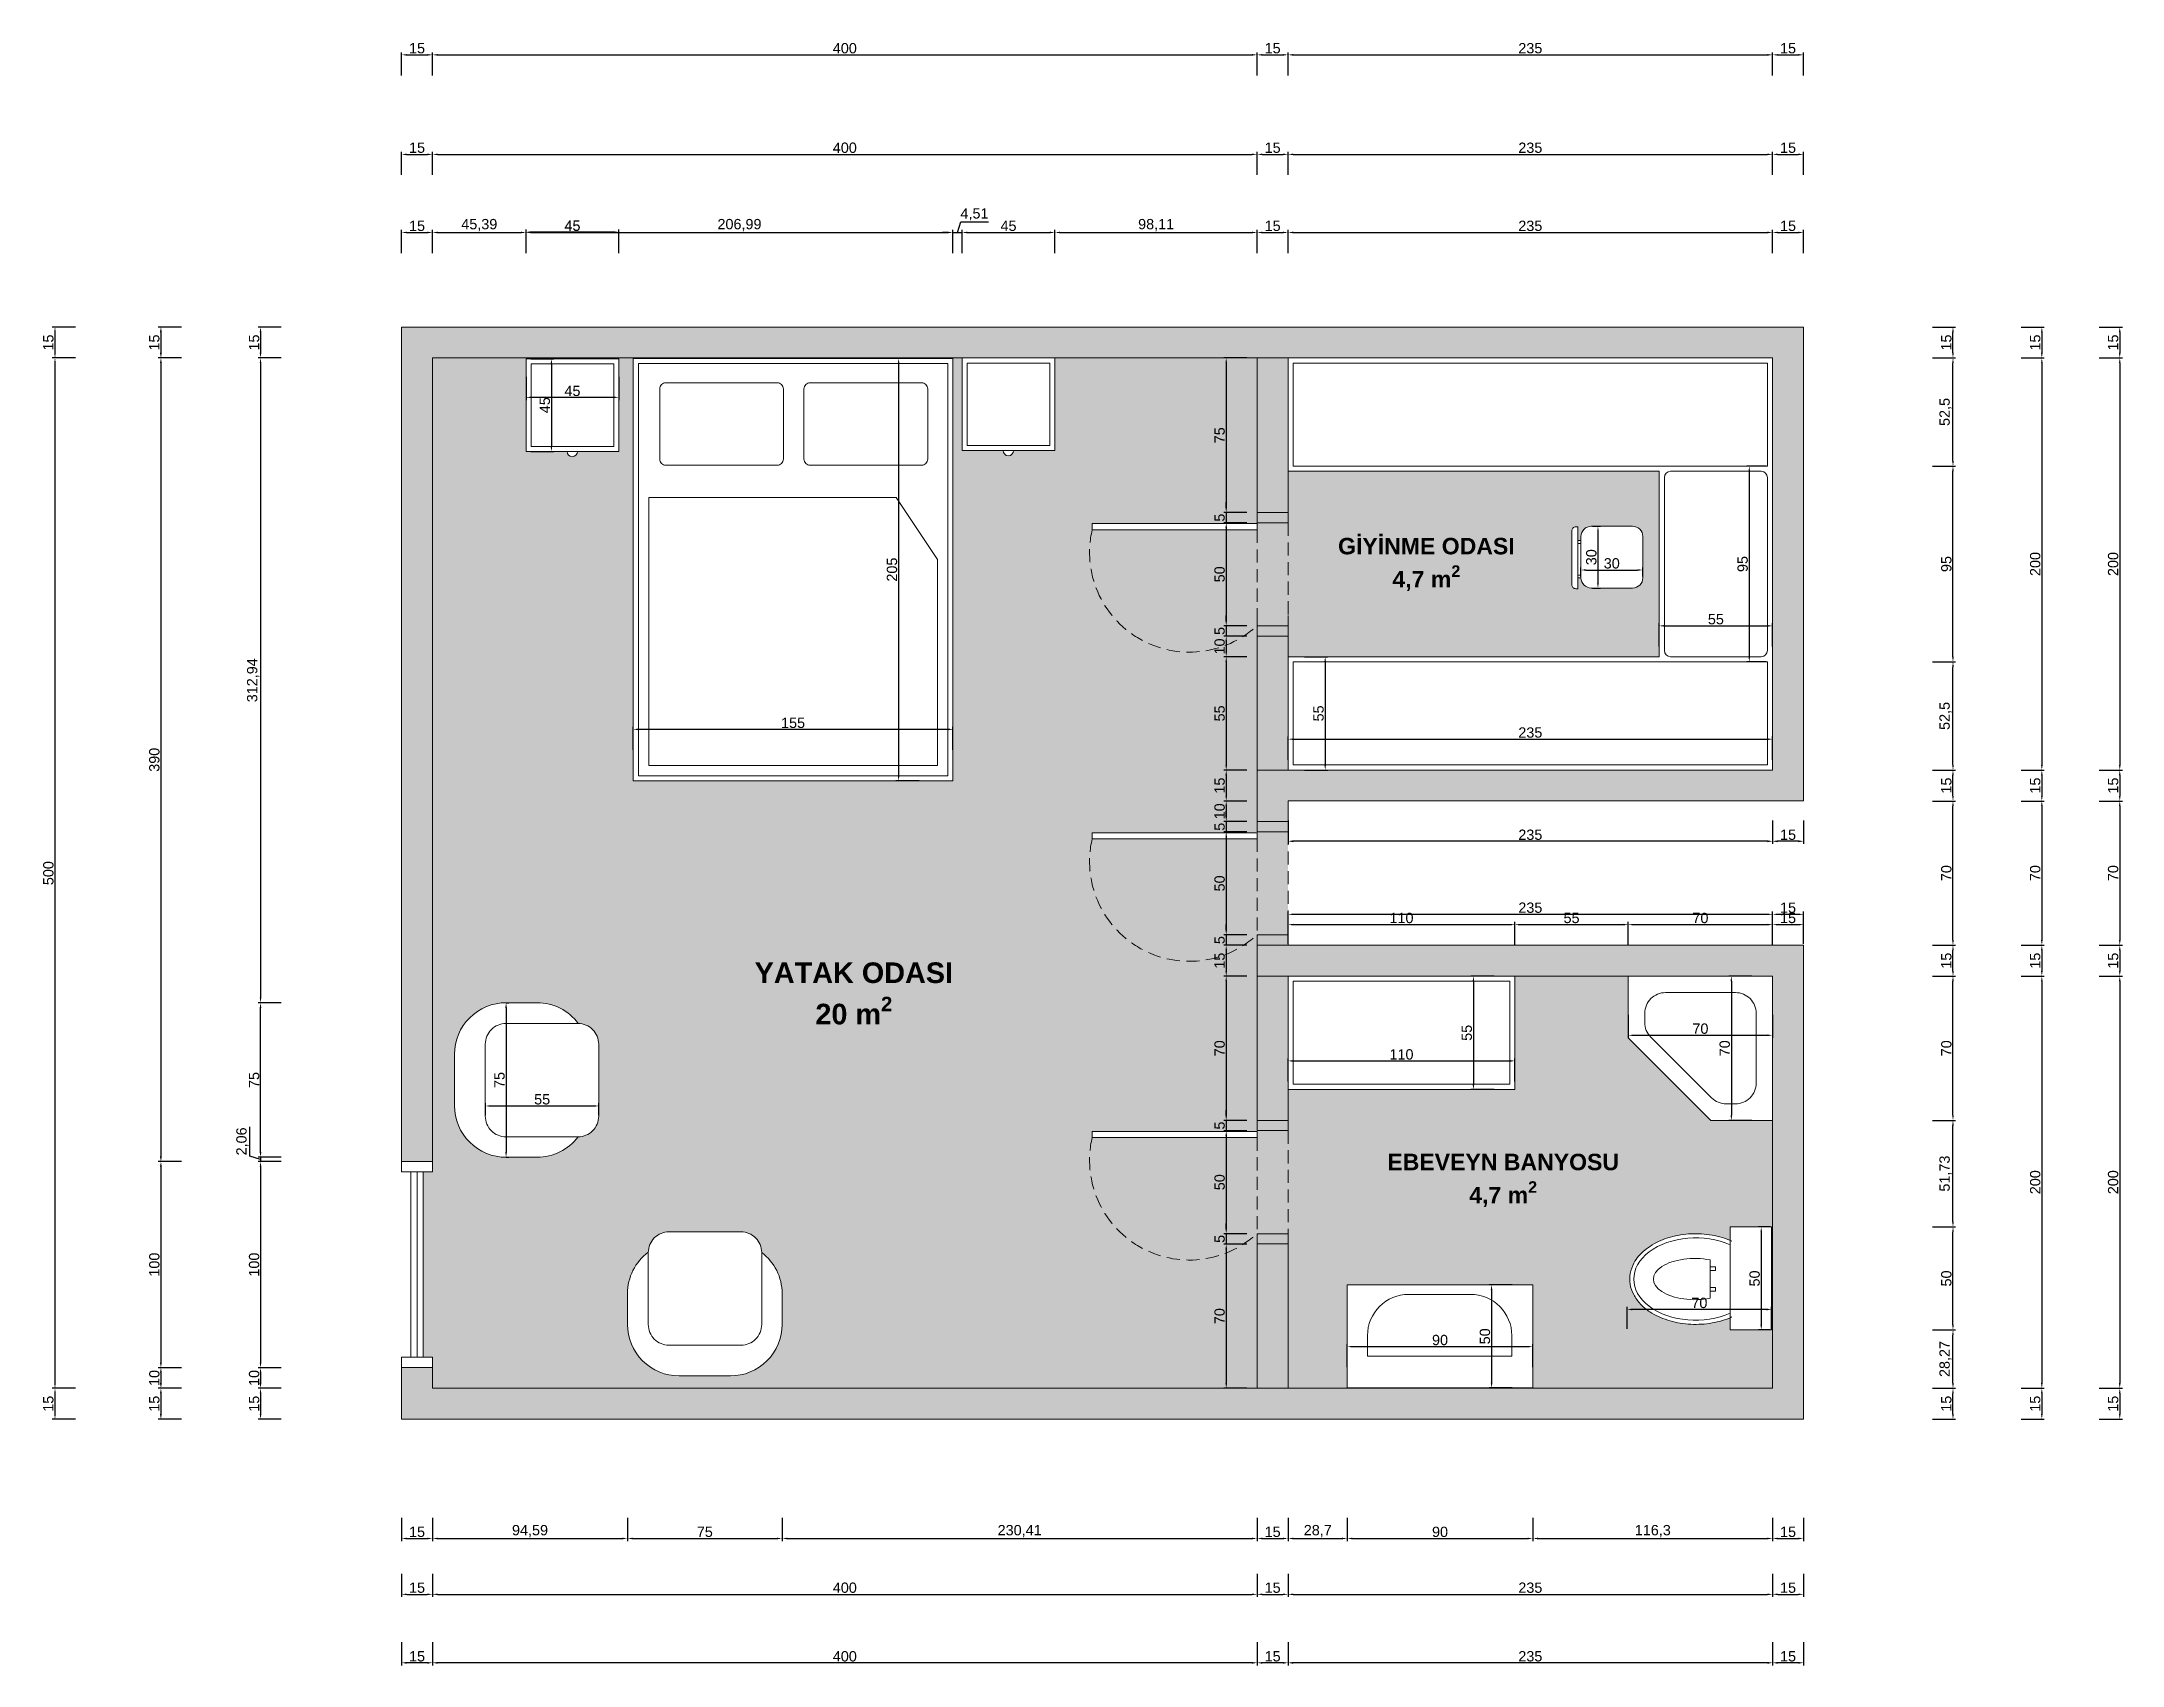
# Model space of a CAD drawing. Header units: centimetres. Extents: x -1214 to 5930, y 2765 to 5950.
# Drawn here: x 4402 to 5411, y 3076 to 3864 of the extents above; entities that cross this region are included whole.
import ezdxf

# ---------------------------------------------------------------- set-up
doc = ezdxf.new("R2010")
doc.units = ezdxf.units.CM
doc.linetypes.add('HIDDEN', pattern=[9.525, 6.35, -3.175])
for name, color, linetype, lineweight in [('duvar', 251, 'Continuous', 20), ('kapı', 1, 'Continuous', 15), ('pencere', 3, 'Continuous', 20), ('tefriş', 4, 'Continuous', 9), ('ölçü', 64, 'Continuous', 20)]:
    doc.layers.add(name, color=color, linetype=linetype, lineweight=lineweight)
doc.layers.add('text', color=251, linetype='Continuous')
doc.layers.add('zemin', color=8, linetype='Continuous')
doc.styles.get("Standard").update_dxf_attribs({"font": 'arial.ttf'})
doc.dimstyles.new('yeni ölçü', dxfattribs={"dimtxt": 5, "dimasz": 2.5, "dimexe": 1.25, "dimexo": 0.625, "dimtad": 1, "dimtxsty": 'Standard', "dimcen": 2.45, "dimclrt": 256, "dimadec": 0, "dimazin": 0, "dimtfac": 1, "dimtmove": 0, "dimatfit": 3, "dimfxl": 10, "dimfxlon": 1, "dimarcsym": 0})

msp = doc.modelspace()

# ---------------------------------------------------------------- texts
at = {"layer": 'text', "attachment_point": 1, "bg_fill": 1, "box_fill_scale": 1.5, "bg_fill_color": 7, "bg_fill_transparency": 0}
for s, width, heights, insert, char_height in [('\\A1;\\pxqc;{\\fArial|b1|i0|c162|p34;GİYİNME ODASI\\P4,7 m\\H0.7x;\\S2^ ;}', 115.16512, [29.277], (5015.695, 3622.802), 8), ('\\A1;\\pxqc;{\\fArial|b1|i0|c162|p34;YATAK ODASI\\P20 m\\H0.7x;\\S2^ ;}', 122.49304, [0], (4734.323, 3416.772), 10), ('\\A1;\\pxqc;{\\fArial|b1|i0|c162|p34;EBEVEYN BANYOSU\\P4,7 m\\H0.7x;\\S2^ ;}', 139.42769, [24.341], (5040.818, 3323.913), 8)]:
    msp.add_mtext_dynamic_manual_height_columns(s, width=width, gutter_width=150, heights=heights, dxfattribs=dict(at, insert=insert, char_height=char_height))

# ---------------------------------------------------------------- blocks, each defined once
blk = doc.blocks.new('KP_001_Y')
at = {"layer": 'kapı'}
for points in [[(-15, 0), (0, 0), (0, -5), (-15, -5)], [(-15, 0), (0, 0), (0, -5), (-15, -5)], [(-15, -60), (0, -60), (0, -55), (-15, -55)], [(-15, -60), (0, -60), (0, -55), (-15, -55)]]:
    blk.add_lwpolyline(points, close=True, dxfattribs=at)
blk.add_lwpolyline([(-15, -5.4), (-95, -5.4), (-95, -8.4), (-15, -8.4), (-15, -5.4)], dxfattribs=at)
blk.add_lwpolyline([(-15, -5.4), (-95, -5.4), (-95, -8.4), (-15, -8.4), (-15, -5.4)], dxfattribs=at)
at = {"layer": 'kapı', "linetype": 'HIDDEN'}
for points in [[(-15, -8.4), (-15, -55)], [(-15, -8.4), (-15, -55)], [(0, -5), (0, -55)], [(0, -5), (0, -55)]]:
    blk.add_lwpolyline(points, dxfattribs=at)
blk.add_arc((-47.9, -19.4), 48.4, 166.8187, 312.7419, dxfattribs=at)
blk.add_arc((-47.9, -19.4), 48.4, 166.8187, 312.7419, dxfattribs=at)
blk = doc.blocks.new('YT_001_Y')
at = {"layer": 'tefriş'}
for points in [[(-2.5, 2.5), (152.5, 2.5), (152.5, -202.5), (-2.5, -202.5)], [(0, 0), (150, 0), (150, -200), (0, -200)], [(0, -200), (150, -200), (150, 0), (0, 0)], [(5, -65), (125, -65), (145, -95), (145, -195), (5, -195)]]:
    blk.add_lwpolyline(points, close=True, dxfattribs=at)
for points in [[(13.3, -9.3), (67.3, -9.3, -0.414214), (70.3, -12.3), (70.3, -46.3, -0.414214), (67.3, -49.3), (13.3, -49.3, -0.414214), (10.3, -46.3), (10.3, -12.3, -0.414214)], [(83.3, -9.3), (137.3, -9.3, -0.414214), (140.3, -12.3), (140.3, -46.3, -0.414214), (137.3, -49.3), (83.3, -49.3, -0.414214), (80.3, -46.3), (80.3, -12.3, -0.414214)]]:
    blk.add_lwpolyline(points, format="xyb", close=True, dxfattribs=at)
blk = doc.blocks.new('KOM_001_Y')
at = {"layer": 'tefriş'}
for points in [[(0, 0), (45, 0), (45, -45), (0, -45)], [(2.5, -2.5), (42.5, -2.5), (42.5, -42.5), (2.5, -42.5)]]:
    blk.add_lwpolyline(points, close=True, dxfattribs=at)
blk.add_arc((22.4, -45), 2.5, 180, 0, dxfattribs=at)
blk = doc.blocks.new('CHR_001_Y')
at = {"layer": 'tefriş'}
for points in [[(3, 2), (2, 2, 0.414214), (0, 0), (0, -26, 0.414214), (2, -28), (3, -28)], [(9.5, 2.3), (29.5, 2.3, -0.414214), (34.5, -2.7), (34.5, -22.7, -0.414214), (29.5, -27.7), (9.5, -27.7, -0.414214), (4.5, -22.7), (4.5, -2.7, -0.414214)]]:
    blk.add_lwpolyline(points, format="xyb", close=True, dxfattribs=at)
for points in [[(3, -4.6), (4.5, -4.6)], [(4.5, -6), (3, -6)], [(3, -21.4), (4.5, -21.4)], [(4.5, -22.7), (3, -22.7)]]:
    blk.add_lwpolyline(points, dxfattribs=at)
blk = doc.blocks.new('KLZ_001_Y')
at = {"layer": 'tefriş'}
blk.add_lwpolyline([(0, -50), (-20, -50), (-20, 0), (0, 0)], close=True, dxfattribs=at)
for points in [[(-29.8, -34.6), (-29.8, -16)], [(-29.8, -19.4), (-27.1, -19.4), (-27.1, -21.2), (-29.8, -21.2)], [(-29.8, -19.4), (-27.1, -19.4), (-27.1, -21.2), (-29.8, -21.2)], [(-29.8, -29.4), (-27.1, -29.4), (-27.1, -31.2), (-29.8, -31.2)]]:
    blk.add_lwpolyline(points, dxfattribs=at)
for centre, major_axis, ratio, start_param, end_param in [((-36.8, -25.3), (-30, 0), 0.666667, 4.118763, 8.447608), ((-37.3, -25.3), (-20, 0), 0.5, 4.329021, 8.237349)]:
    blk.add_ellipse(centre, major_axis=major_axis, ratio=ratio, start_param=start_param, end_param=end_param, dxfattribs=at)
blk.add_open_spline([(-19.2, -6.9), (-20.7, -6.2), (-22.3, -5.6), (-27.1, -4.2), (-30.5, -3.6), (-37.3, -3.2), (-40.8, -3.3), (-47.5, -4.4), (-50.7, -5.3), (-56.6, -7.8), (-59.2, -9.4), (-63.7, -13.1), (-65.5, -15.2), (-67.6, -19.1), (-68.2, -20.8), (-68.8, -24.3), (-68.9, -26.1), (-68.3, -29.5), (-67.7, -31.2), (-66, -34.4), (-64.9, -36), (-62.3, -38.8), (-60.7, -40.1), (-56.4, -42.9), (-53.5, -44.2), (-47.2, -46.2), (-43.9, -46.9), (-37, -47.4), (-33.5, -47.3), (-26.7, -46.3), (-23.5, -45.5), (-20, -44.1), (-19.6, -43.9), (-19.2, -43.7)], degree=3, knots=[4.118763, 4.118763, 4.118763, 4.118763, 4.291947, 4.291947, 4.620793, 4.620793, 4.949639, 4.949639, 5.278485, 5.278485, 5.607332, 5.607332, 5.936178, 5.936178, 6.163927, 6.163927, 6.391676, 6.391676, 6.619425, 6.619425, 6.847174, 6.847174, 7.074923, 7.074923, 7.405918, 7.405918, 7.736913, 7.736913, 8.067908, 8.067908, 8.398904, 8.398904, 8.447608, 8.447608, 8.447608, 8.447608], dxfattribs=at)
blk = doc.blocks.new('DUŞ_001_Y')
at = {"layer": 'tefriş'}
blk.add_lwpolyline([(-70, 0), (0, 0), (0, -60), (0, -70), (-30, -70), (-70, -30), (-70, 0)], dxfattribs=at)
blk.add_lwpolyline([(-52, -8), (-18, -8, -0.414214), (-8, -18), (-8, -52, -0.414214), (-18, -62), (-22.5, -62, -0.198912), (-29.6, -59.1), (-59.1, -29.6, -0.198912), (-62, -22.5), (-62, -18, -0.414214)], format="xyb", close=True, dxfattribs=at)
blk = doc.blocks.new('LVB_001_Y')
at = {"layer": 'tefriş'}
blk.add_lwpolyline([(-90, 50), (0, 50), (0, 0), (-90, 0)], close=True, dxfattribs=at)
blk.add_lwpolyline([(-60.2, 45.4), (-30.2, 45.4, -0.414214), (-10.2, 25.4), (-10.2, 15.4), (-80.2, 15.4), (-80.2, 25.4, -0.414214)], format="xyb", close=True, dxfattribs=at)
blk = doc.blocks.new('BER_001_Y')
at = {"layer": 'tefriş'}
blk.add_lwpolyline([(-40.4, -55.5, -0.235042), (-50.3, -35.6), (-50.3, -20.6, -0.414214), (-25.3, 4.4), (-0.3, 4.4, -0.414214), (24.7, -20.6), (24.7, -35.6, -0.237092), (14.6, -55.6, -0.237092)], format="xyb", dxfattribs=at)
blk.add_lwpolyline([(-30.4, -10.5), (4.6, -10.5, -0.414214), (14.6, -20.5), (14.6, -55.5, -0.414214), (4.6, -65.5), (-30.4, -65.5, -0.414214), (-40.4, -55.5), (-40.4, -20.5, -0.414214)], format="xyb", close=True, dxfattribs=at)
blk = doc.blocks.new('*D136')
at = {"layer": 'Defpoints', "color": 0, "transparency": 16777216}
for p in [(4591.2, 3857.2), (4576.2, 3725.1), (4591.2, 3710.1)]:
    blk.add_point(p, dxfattribs=at)
at = {"layer": 'ölçü', "color": 0, "lineweight": -2, "transparency": 16777216}
for p, q in [((4576.2, 3847.2), (4576.2, 3858.4)), ((4578.7, 3857.2), (4588.7, 3857.2)), ((4591.2, 3847.2), (4591.2, 3858.4))]:
    blk.add_line(p, q, dxfattribs=at)
at = {"layer": 'ölçü', "color": 0, "transparency": 16777216}
for points in [[(4578.7, 3857.6), (4578.7, 3856.8), (4576.2, 3857.2)], [(4588.7, 3857.6), (4588.7, 3856.8), (4591.2, 3857.2)]]:
    blk.add_solid(points, dxfattribs=at)
at = {"layer": 'ölçü', "transparency": 16777216, "insert": (4583.7, 3860.4), "char_height": 5, "attachment_point": 5}
blk.add_mtext('15', dxfattribs=at)
blk = doc.blocks.new('*D137')
at = {"layer": 'Defpoints', "color": 0, "transparency": 16777216}
for p in [(4991.2, 3857.2), (4591.2, 3710.1), (4991.2, 3710.1)]:
    blk.add_point(p, dxfattribs=at)
at = {"layer": 'ölçü', "color": 0, "lineweight": -2, "transparency": 16777216}
for p, q in [((4591.2, 3847.2), (4591.2, 3858.4)), ((4593.7, 3857.2), (4988.7, 3857.2)), ((4991.2, 3847.2), (4991.2, 3858.4))]:
    blk.add_line(p, q, dxfattribs=at)
at = {"layer": 'ölçü', "color": 0, "transparency": 16777216}
for points in [[(4593.7, 3857.6), (4593.7, 3856.8), (4591.2, 3857.2)], [(4988.7, 3857.6), (4988.7, 3856.8), (4991.2, 3857.2)]]:
    blk.add_solid(points, dxfattribs=at)
at = {"layer": 'ölçü', "transparency": 16777216, "insert": (4791.2, 3860.4), "char_height": 5, "attachment_point": 5}
blk.add_mtext('400', dxfattribs=at)
blk = doc.blocks.new('*D138')
at = {"layer": 'Defpoints', "color": 0, "transparency": 16777216}
for p in [(5006.2, 3857.2), (4991.2, 3710.1), (5006.2, 3710.1)]:
    blk.add_point(p, dxfattribs=at)
at = {"layer": 'ölçü', "color": 0, "lineweight": -2, "transparency": 16777216}
for p, q in [((4991.2, 3847.2), (4991.2, 3858.4)), ((4993.7, 3857.2), (5003.7, 3857.2)), ((5006.2, 3847.2), (5006.2, 3858.4))]:
    blk.add_line(p, q, dxfattribs=at)
at = {"layer": 'ölçü', "color": 0, "transparency": 16777216}
for points in [[(4993.7, 3857.6), (4993.7, 3856.8), (4991.2, 3857.2)], [(5003.7, 3857.6), (5003.7, 3856.8), (5006.2, 3857.2)]]:
    blk.add_solid(points, dxfattribs=at)
at = {"layer": 'ölçü', "transparency": 16777216, "insert": (4998.7, 3860.4), "char_height": 5, "attachment_point": 5}
blk.add_mtext('15', dxfattribs=at)
blk = doc.blocks.new('*D139')
at = {"layer": 'Defpoints', "color": 0, "transparency": 16777216}
for p in [(5241.2, 3857.2), (5006.2, 3710.1), (5241.2, 3710.1)]:
    blk.add_point(p, dxfattribs=at)
at = {"layer": 'ölçü', "color": 0, "lineweight": -2, "transparency": 16777216}
for p, q in [((5006.2, 3847.2), (5006.2, 3858.4)), ((5008.7, 3857.2), (5238.7, 3857.2)), ((5241.2, 3847.2), (5241.2, 3858.4))]:
    blk.add_line(p, q, dxfattribs=at)
at = {"layer": 'ölçü', "color": 0, "transparency": 16777216}
for points in [[(5008.7, 3857.6), (5008.7, 3856.8), (5006.2, 3857.2)], [(5238.7, 3857.6), (5238.7, 3856.8), (5241.2, 3857.2)]]:
    blk.add_solid(points, dxfattribs=at)
at = {"layer": 'ölçü', "transparency": 16777216, "insert": (5123.7, 3860.4), "char_height": 5, "attachment_point": 5}
blk.add_mtext('235', dxfattribs=at)
blk = doc.blocks.new('*D140')
at = {"layer": 'Defpoints', "color": 0, "transparency": 16777216}
for p in [(5256.2, 3857.2), (5256.2, 3725.1), (5241.2, 3710.1)]:
    blk.add_point(p, dxfattribs=at)
at = {"layer": 'ölçü', "color": 0, "lineweight": -2, "transparency": 16777216}
for p, q in [((5241.2, 3847.2), (5241.2, 3858.4)), ((5243.7, 3857.2), (5253.7, 3857.2)), ((5256.2, 3847.2), (5256.2, 3858.4))]:
    blk.add_line(p, q, dxfattribs=at)
at = {"layer": 'ölçü', "color": 0, "transparency": 16777216}
for points in [[(5243.7, 3857.6), (5243.7, 3856.8), (5241.2, 3857.2)], [(5253.7, 3857.6), (5253.7, 3856.8), (5256.2, 3857.2)]]:
    blk.add_solid(points, dxfattribs=at)
at = {"layer": 'ölçü', "transparency": 16777216, "insert": (5248.7, 3860.4), "char_height": 5, "attachment_point": 5}
blk.add_mtext('15', dxfattribs=at)
blk = doc.blocks.new('*D141')
at = {"layer": 'Defpoints', "color": 0, "transparency": 16777216}
for p in [(5256.2, 3725.1), (5241.2, 3710.1), (5409.6, 3710.1)]:
    blk.add_point(p, dxfattribs=at)
at = {"layer": 'ölçü', "color": 0, "lineweight": -2, "transparency": 16777216}
for p, q in [((5399.6, 3725.1), (5410.9, 3725.1)), ((5409.6, 3722.6), (5409.6, 3712.6)), ((5399.6, 3710.1), (5410.9, 3710.1))]:
    blk.add_line(p, q, dxfattribs=at)
at = {"layer": 'ölçü', "color": 0, "transparency": 16777216}
for points in [[(5409.2, 3722.6), (5410, 3722.6), (5409.6, 3725.1)], [(5409.2, 3712.6), (5410, 3712.6), (5409.6, 3710.1)]]:
    blk.add_solid(points, dxfattribs=at)
at = {"layer": 'ölçü', "transparency": 16777216, "insert": (5406.4, 3717.6), "char_height": 5, "attachment_point": 5, "rotation": 90}
blk.add_mtext('15', dxfattribs=at)
blk = doc.blocks.new('*D142')
at = {"layer": 'Defpoints', "color": 0, "transparency": 16777216}
for p in [(5241.2, 3710.1), (5241.2, 3510.1), (5409.6, 3510.1)]:
    blk.add_point(p, dxfattribs=at)
at = {"layer": 'ölçü', "color": 0, "lineweight": -2, "transparency": 16777216}
for p, q in [((5399.6, 3710.1), (5410.9, 3710.1)), ((5409.6, 3707.6), (5409.6, 3512.6)), ((5399.6, 3510.1), (5410.9, 3510.1))]:
    blk.add_line(p, q, dxfattribs=at)
at = {"layer": 'ölçü', "color": 0, "transparency": 16777216}
for points in [[(5409.2, 3707.6), (5410, 3707.6), (5409.6, 3710.1)], [(5409.2, 3512.6), (5410, 3512.6), (5409.6, 3510.1)]]:
    blk.add_solid(points, dxfattribs=at)
at = {"layer": 'ölçü', "transparency": 16777216, "insert": (5406.4, 3610.1), "char_height": 5, "attachment_point": 5, "rotation": 90}
blk.add_mtext('200', dxfattribs=at)
blk = doc.blocks.new('*D143')
at = {"layer": 'Defpoints', "color": 0, "transparency": 16777216}
for p in [(5241.2, 3510.1), (5256.2, 3495.1), (5409.6, 3495.1)]:
    blk.add_point(p, dxfattribs=at)
at = {"layer": 'ölçü', "color": 0, "lineweight": -2, "transparency": 16777216}
for p, q in [((5399.6, 3510.1), (5410.9, 3510.1)), ((5409.6, 3507.6), (5409.6, 3497.6)), ((5399.6, 3495.1), (5410.9, 3495.1))]:
    blk.add_line(p, q, dxfattribs=at)
at = {"layer": 'ölçü', "color": 0, "transparency": 16777216}
for points in [[(5409.2, 3507.6), (5410, 3507.6), (5409.6, 3510.1)], [(5409.2, 3497.6), (5410, 3497.6), (5409.6, 3495.1)]]:
    blk.add_solid(points, dxfattribs=at)
at = {"layer": 'ölçü', "transparency": 16777216, "insert": (5406.4, 3502.6), "char_height": 5, "attachment_point": 5, "rotation": 90}
blk.add_mtext('15', dxfattribs=at)
blk = doc.blocks.new('*D144')
at = {"layer": 'Defpoints', "color": 0, "transparency": 16777216}
for p in [(5256.2, 3495.1), (5256.2, 3425.1), (5409.6, 3425.1)]:
    blk.add_point(p, dxfattribs=at)
at = {"layer": 'ölçü', "color": 0, "lineweight": -2, "transparency": 16777216}
for p, q in [((5399.6, 3495.1), (5410.9, 3495.1)), ((5409.6, 3492.6), (5409.6, 3427.6)), ((5399.6, 3425.1), (5410.9, 3425.1))]:
    blk.add_line(p, q, dxfattribs=at)
at = {"layer": 'ölçü', "color": 0, "transparency": 16777216}
for points in [[(5409.2, 3492.6), (5410, 3492.6), (5409.6, 3495.1)], [(5409.2, 3427.6), (5410, 3427.6), (5409.6, 3425.1)]]:
    blk.add_solid(points, dxfattribs=at)
at = {"layer": 'ölçü', "transparency": 16777216, "insert": (5406.4, 3460.1), "char_height": 5, "attachment_point": 5, "rotation": 90}
blk.add_mtext('70', dxfattribs=at)
blk = doc.blocks.new('*D145')
at = {"layer": 'Defpoints', "color": 0, "transparency": 16777216}
for p in [(5256.2, 3425.1), (5241.2, 3410.1), (5409.6, 3410.1)]:
    blk.add_point(p, dxfattribs=at)
at = {"layer": 'ölçü', "color": 0, "lineweight": -2, "transparency": 16777216}
for p, q in [((5399.6, 3425.1), (5410.9, 3425.1)), ((5409.6, 3422.6), (5409.6, 3412.6)), ((5399.6, 3410.1), (5410.9, 3410.1))]:
    blk.add_line(p, q, dxfattribs=at)
at = {"layer": 'ölçü', "color": 0, "transparency": 16777216}
for points in [[(5409.2, 3422.6), (5410, 3422.6), (5409.6, 3425.1)], [(5409.2, 3412.6), (5410, 3412.6), (5409.6, 3410.1)]]:
    blk.add_solid(points, dxfattribs=at)
at = {"layer": 'ölçü', "transparency": 16777216, "insert": (5406.4, 3417.6), "char_height": 5, "attachment_point": 5, "rotation": 90}
blk.add_mtext('15', dxfattribs=at)
blk = doc.blocks.new('*D146')
at = {"layer": 'Defpoints', "color": 0, "transparency": 16777216}
for p in [(5241.2, 3410.1), (5241.2, 3210.1), (5409.6, 3210.1)]:
    blk.add_point(p, dxfattribs=at)
at = {"layer": 'ölçü', "color": 0, "lineweight": -2, "transparency": 16777216}
for p, q in [((5399.6, 3410.1), (5410.9, 3410.1)), ((5409.6, 3407.6), (5409.6, 3212.6)), ((5399.6, 3210.1), (5410.9, 3210.1))]:
    blk.add_line(p, q, dxfattribs=at)
at = {"layer": 'ölçü', "color": 0, "transparency": 16777216}
for points in [[(5409.2, 3407.6), (5410, 3407.6), (5409.6, 3410.1)], [(5409.2, 3212.6), (5410, 3212.6), (5409.6, 3210.1)]]:
    blk.add_solid(points, dxfattribs=at)
at = {"layer": 'ölçü', "transparency": 16777216, "insert": (5406.4, 3310.1), "char_height": 5, "attachment_point": 5, "rotation": 90}
blk.add_mtext('200', dxfattribs=at)
blk = doc.blocks.new('*D147')
at = {"layer": 'Defpoints', "color": 0, "transparency": 16777216}
for p in [(5241.2, 3210.1), (5256.2, 3195.1), (5409.6, 3195.1)]:
    blk.add_point(p, dxfattribs=at)
at = {"layer": 'ölçü', "color": 0, "lineweight": -2, "transparency": 16777216}
for p, q in [((5399.6, 3210.1), (5410.9, 3210.1)), ((5409.6, 3207.6), (5409.6, 3197.6)), ((5399.6, 3195.1), (5410.9, 3195.1))]:
    blk.add_line(p, q, dxfattribs=at)
at = {"layer": 'ölçü', "color": 0, "transparency": 16777216}
for points in [[(5409.2, 3207.6), (5410, 3207.6), (5409.6, 3210.1)], [(5409.2, 3197.6), (5410, 3197.6), (5409.6, 3195.1)]]:
    blk.add_solid(points, dxfattribs=at)
at = {"layer": 'ölçü', "transparency": 16777216, "insert": (5406.4, 3202.6), "char_height": 5, "attachment_point": 5, "rotation": 90}
blk.add_mtext('15', dxfattribs=at)
blk = doc.blocks.new('*D133')
at = {"layer": 'Defpoints', "color": 0, "transparency": 16777216}
for p in [(5241.2, 3210.1), (5256.2, 3195.1), (5241.2, 3076.9)]:
    blk.add_point(p, dxfattribs=at)
at = {"layer": 'ölçü', "color": 0, "lineweight": -2, "transparency": 16777216}
for p, q in [((5241.2, 3086.9), (5241.2, 3075.6)), ((5256.2, 3086.9), (5256.2, 3075.6)), ((5253.7, 3076.9), (5243.7, 3076.9))]:
    blk.add_line(p, q, dxfattribs=at)
at = {"layer": 'ölçü', "color": 0, "transparency": 16777216}
for points in [[(5243.7, 3077.3), (5243.7, 3076.4), (5241.2, 3076.9)], [(5253.7, 3077.3), (5253.7, 3076.4), (5256.2, 3076.9)]]:
    blk.add_solid(points, dxfattribs=at)
at = {"layer": 'ölçü', "transparency": 16777216, "insert": (5248.7, 3080), "char_height": 5, "attachment_point": 5}
blk.add_mtext('15', dxfattribs=at)
blk = doc.blocks.new('*D134')
at = {"layer": 'Defpoints', "color": 0, "transparency": 16777216}
for p in [(5006.2, 3210.1), (5241.2, 3210.1), (5006.2, 3076.9)]:
    blk.add_point(p, dxfattribs=at)
at = {"layer": 'ölçü', "color": 0, "lineweight": -2, "transparency": 16777216}
for p, q in [((5006.2, 3086.9), (5006.2, 3075.6)), ((5241.2, 3086.9), (5241.2, 3075.6)), ((5238.7, 3076.9), (5008.7, 3076.9))]:
    blk.add_line(p, q, dxfattribs=at)
at = {"layer": 'ölçü', "color": 0, "transparency": 16777216}
for points in [[(5008.7, 3077.3), (5008.7, 3076.4), (5006.2, 3076.9)], [(5238.7, 3077.3), (5238.7, 3076.4), (5241.2, 3076.9)]]:
    blk.add_solid(points, dxfattribs=at)
at = {"layer": 'ölçü', "transparency": 16777216, "insert": (5123.7, 3080), "char_height": 5, "attachment_point": 5}
blk.add_mtext('235', dxfattribs=at)
blk = doc.blocks.new('*D135')
at = {"layer": 'Defpoints', "color": 0, "transparency": 16777216}
for p in [(4991.2, 3210.1), (5006.2, 3210.1), (4991.2, 3076.9)]:
    blk.add_point(p, dxfattribs=at)
at = {"layer": 'ölçü', "color": 0, "lineweight": -2, "transparency": 16777216}
for p, q in [((4991.2, 3086.9), (4991.2, 3075.6)), ((5006.2, 3086.9), (5006.2, 3075.6)), ((5003.7, 3076.9), (4993.7, 3076.9))]:
    blk.add_line(p, q, dxfattribs=at)
at = {"layer": 'ölçü', "color": 0, "transparency": 16777216}
for points in [[(4993.7, 3077.3), (4993.7, 3076.4), (4991.2, 3076.9)], [(5003.7, 3077.3), (5003.7, 3076.4), (5006.2, 3076.9)]]:
    blk.add_solid(points, dxfattribs=at)
at = {"layer": 'ölçü', "transparency": 16777216, "insert": (4998.7, 3080), "char_height": 5, "attachment_point": 5}
blk.add_mtext('15', dxfattribs=at)
blk = doc.blocks.new('*D158')
at = {"layer": 'Defpoints', "color": 0, "transparency": 16777216}
for p in [(4591.2, 3210.1), (4991.2, 3210.1), (4591.2, 3076.9)]:
    blk.add_point(p, dxfattribs=at)
at = {"layer": 'ölçü', "color": 0, "lineweight": -2, "transparency": 16777216}
for p, q in [((4591.2, 3086.9), (4591.2, 3075.6)), ((4991.2, 3086.9), (4991.2, 3075.6)), ((4988.7, 3076.9), (4593.7, 3076.9))]:
    blk.add_line(p, q, dxfattribs=at)
at = {"layer": 'ölçü', "color": 0, "transparency": 16777216}
for points in [[(4593.7, 3077.3), (4593.7, 3076.4), (4591.2, 3076.9)], [(4988.7, 3077.3), (4988.7, 3076.4), (4991.2, 3076.9)]]:
    blk.add_solid(points, dxfattribs=at)
at = {"layer": 'ölçü', "transparency": 16777216, "insert": (4791.2, 3080), "char_height": 5, "attachment_point": 5}
blk.add_mtext('400', dxfattribs=at)
blk = doc.blocks.new('*D159')
at = {"layer": 'Defpoints', "color": 0, "transparency": 16777216}
for p in [(4591.2, 3210.1), (4576.2, 3195.1), (4576.2, 3076.9)]:
    blk.add_point(p, dxfattribs=at)
at = {"layer": 'ölçü', "color": 0, "lineweight": -2, "transparency": 16777216}
for p, q in [((4576.2, 3086.9), (4576.2, 3075.6)), ((4591.2, 3086.9), (4591.2, 3075.6)), ((4588.7, 3076.9), (4578.7, 3076.9))]:
    blk.add_line(p, q, dxfattribs=at)
at = {"layer": 'ölçü', "color": 0, "transparency": 16777216}
for points in [[(4578.7, 3077.3), (4578.7, 3076.4), (4576.2, 3076.9)], [(4588.7, 3077.3), (4588.7, 3076.4), (4591.2, 3076.9)]]:
    blk.add_solid(points, dxfattribs=at)
at = {"layer": 'ölçü', "transparency": 16777216, "insert": (4583.7, 3080), "char_height": 5, "attachment_point": 5}
blk.add_mtext('15', dxfattribs=at)
blk = doc.blocks.new('*D160')
at = {"layer": 'Defpoints', "color": 0, "transparency": 16777216}
for p in [(4576.2, 3725.1), (4408.1, 3710.1), (4591.2, 3710.1)]:
    blk.add_point(p, dxfattribs=at)
at = {"layer": 'ölçü', "color": 0, "lineweight": -2, "transparency": 16777216}
for p, q in [((4418.1, 3725.1), (4406.8, 3725.1)), ((4408.1, 3722.6), (4408.1, 3712.6)), ((4418.1, 3710.1), (4406.8, 3710.1))]:
    blk.add_line(p, q, dxfattribs=at)
at = {"layer": 'ölçü', "color": 0, "transparency": 16777216}
for points in [[(4407.7, 3722.6), (4408.5, 3722.6), (4408.1, 3725.1)], [(4407.7, 3712.6), (4408.5, 3712.6), (4408.1, 3710.1)]]:
    blk.add_solid(points, dxfattribs=at)
at = {"layer": 'ölçü', "transparency": 16777216, "insert": (4404.9, 3717.6), "char_height": 5, "attachment_point": 5, "rotation": 90}
blk.add_mtext('15', dxfattribs=at)
blk = doc.blocks.new('*D161')
at = {"layer": 'Defpoints', "color": 0, "transparency": 16777216}
for p in [(4591.2, 3710.1), (4408.1, 3210.1), (4591.2, 3210.1)]:
    blk.add_point(p, dxfattribs=at)
at = {"layer": 'ölçü', "color": 0, "lineweight": -2, "transparency": 16777216}
for p, q in [((4418.1, 3710.1), (4406.8, 3710.1)), ((4408.1, 3707.6), (4408.1, 3212.6)), ((4418.1, 3210.1), (4406.8, 3210.1))]:
    blk.add_line(p, q, dxfattribs=at)
at = {"layer": 'ölçü', "color": 0, "transparency": 16777216}
for points in [[(4407.7, 3707.6), (4408.5, 3707.6), (4408.1, 3710.1)], [(4407.7, 3212.6), (4408.5, 3212.6), (4408.1, 3210.1)]]:
    blk.add_solid(points, dxfattribs=at)
at = {"layer": 'ölçü', "transparency": 16777216, "insert": (4404.9, 3460.1), "char_height": 5, "attachment_point": 5, "rotation": 90}
blk.add_mtext('500', dxfattribs=at)
blk = doc.blocks.new('*D162')
at = {"layer": 'Defpoints', "color": 0, "transparency": 16777216}
for p in [(4591.2, 3210.1), (4408.1, 3195.1), (4576.2, 3195.1)]:
    blk.add_point(p, dxfattribs=at)
at = {"layer": 'ölçü', "color": 0, "lineweight": -2, "transparency": 16777216}
for p, q in [((4418.1, 3210.1), (4406.8, 3210.1)), ((4408.1, 3207.6), (4408.1, 3197.6)), ((4418.1, 3195.1), (4406.8, 3195.1))]:
    blk.add_line(p, q, dxfattribs=at)
at = {"layer": 'ölçü', "color": 0, "transparency": 16777216}
for points in [[(4407.7, 3207.6), (4408.5, 3207.6), (4408.1, 3210.1)], [(4407.7, 3197.6), (4408.5, 3197.6), (4408.1, 3195.1)]]:
    blk.add_solid(points, dxfattribs=at)
at = {"layer": 'ölçü', "transparency": 16777216, "insert": (4404.9, 3202.6), "char_height": 5, "attachment_point": 5, "rotation": 90}
blk.add_mtext('15', dxfattribs=at)
blk = doc.blocks.new('*D163')
at = {"layer": 'Defpoints', "color": 0, "transparency": 16777216}
for p in [(4576.2, 3725.1), (4459.5, 3710.1), (4591.2, 3710.1)]:
    blk.add_point(p, dxfattribs=at)
at = {"layer": 'ölçü', "color": 0, "lineweight": -2, "transparency": 16777216}
for p, q in [((4469.5, 3725.1), (4458.2, 3725.1)), ((4459.5, 3722.6), (4459.5, 3712.6)), ((4469.5, 3710.1), (4458.2, 3710.1))]:
    blk.add_line(p, q, dxfattribs=at)
at = {"layer": 'ölçü', "color": 0, "transparency": 16777216}
for points in [[(4459, 3722.6), (4459.9, 3722.6), (4459.5, 3725.1)], [(4459, 3712.6), (4459.9, 3712.6), (4459.5, 3710.1)]]:
    blk.add_solid(points, dxfattribs=at)
at = {"layer": 'ölçü', "transparency": 16777216, "insert": (4456.3, 3717.6), "char_height": 5, "attachment_point": 5, "rotation": 90}
blk.add_mtext('15', dxfattribs=at)
blk = doc.blocks.new('*D164')
at = {"layer": 'Defpoints', "color": 0, "transparency": 16777216}
for p in [(4591.2, 3710.1), (4459.5, 3320.1), (4576.2, 3320.1)]:
    blk.add_point(p, dxfattribs=at)
at = {"layer": 'ölçü', "color": 0, "lineweight": -2, "transparency": 16777216}
for p, q in [((4469.5, 3710.1), (4458.2, 3710.1)), ((4459.5, 3707.6), (4459.5, 3322.6)), ((4469.5, 3320.1), (4458.2, 3320.1))]:
    blk.add_line(p, q, dxfattribs=at)
at = {"layer": 'ölçü', "color": 0, "transparency": 16777216}
for points in [[(4459, 3707.6), (4459.9, 3707.6), (4459.5, 3710.1)], [(4459, 3322.6), (4459.9, 3322.6), (4459.5, 3320.1)]]:
    blk.add_solid(points, dxfattribs=at)
at = {"layer": 'ölçü', "transparency": 16777216, "insert": (4456.3, 3515.1), "char_height": 5, "attachment_point": 5, "rotation": 90}
blk.add_mtext('390', dxfattribs=at)
blk = doc.blocks.new('*D165')
at = {"layer": 'Defpoints', "color": 0, "transparency": 16777216}
for p in [(4576.2, 3320.1), (4459.5, 3220.1), (4576.2, 3220.1)]:
    blk.add_point(p, dxfattribs=at)
at = {"layer": 'ölçü', "color": 0, "lineweight": -2, "transparency": 16777216}
for p, q in [((4469.5, 3320.1), (4458.2, 3320.1)), ((4459.5, 3317.6), (4459.5, 3222.6)), ((4469.5, 3220.1), (4458.2, 3220.1))]:
    blk.add_line(p, q, dxfattribs=at)
at = {"layer": 'ölçü', "color": 0, "transparency": 16777216}
for points in [[(4459, 3317.6), (4459.9, 3317.6), (4459.5, 3320.1)], [(4459, 3222.6), (4459.9, 3222.6), (4459.5, 3220.1)]]:
    blk.add_solid(points, dxfattribs=at)
at = {"layer": 'ölçü', "transparency": 16777216, "insert": (4456.3, 3270.1), "char_height": 5, "attachment_point": 5, "rotation": 90}
blk.add_mtext('100', dxfattribs=at)
blk = doc.blocks.new('*D153')
at = {"layer": 'Defpoints', "color": 0, "transparency": 16777216}
for p in [(4576.2, 3220.1), (4459.5, 3210.1), (4591.2, 3210.1)]:
    blk.add_point(p, dxfattribs=at)
at = {"layer": 'ölçü', "color": 0, "lineweight": -2, "transparency": 16777216}
for p, q in [((4469.5, 3220.1), (4458.2, 3220.1)), ((4469.5, 3210.1), (4458.2, 3210.1)), ((4459.5, 3217.6), (4459.5, 3212.6))]:
    blk.add_line(p, q, dxfattribs=at)
at = {"layer": 'ölçü', "color": 0, "transparency": 16777216}
for points in [[(4459, 3217.6), (4459.9, 3217.6), (4459.5, 3220.1)], [(4459, 3212.6), (4459.9, 3212.6), (4459.5, 3210.1)]]:
    blk.add_solid(points, dxfattribs=at)
at = {"layer": 'ölçü', "transparency": 16777216, "insert": (4456.3, 3215.1), "char_height": 5, "attachment_point": 5, "rotation": 90}
blk.add_mtext('10', dxfattribs=at)
blk = doc.blocks.new('*D154')
at = {"layer": 'Defpoints', "color": 0, "transparency": 16777216}
for p in [(4591.2, 3210.1), (4459.5, 3195.1), (4576.2, 3195.1)]:
    blk.add_point(p, dxfattribs=at)
at = {"layer": 'ölçü', "color": 0, "lineweight": -2, "transparency": 16777216}
for p, q in [((4469.5, 3210.1), (4458.2, 3210.1)), ((4459.5, 3207.6), (4459.5, 3197.6)), ((4469.5, 3195.1), (4458.2, 3195.1))]:
    blk.add_line(p, q, dxfattribs=at)
at = {"layer": 'ölçü', "color": 0, "transparency": 16777216}
for points in [[(4459, 3207.6), (4459.9, 3207.6), (4459.5, 3210.1)], [(4459, 3197.6), (4459.9, 3197.6), (4459.5, 3195.1)]]:
    blk.add_solid(points, dxfattribs=at)
at = {"layer": 'ölçü', "transparency": 16777216, "insert": (4456.3, 3202.6), "char_height": 5, "attachment_point": 5, "rotation": 90}
blk.add_mtext('15', dxfattribs=at)
blk = doc.blocks.new('*D155')
at = {"layer": 'Defpoints', "color": 0, "transparency": 16777216}
for p in [(4591.2, 3210.1), (4576.2, 3195.1), (4591.2, 3110.1)]:
    blk.add_point(p, dxfattribs=at)
at = {"layer": 'ölçü', "color": 0, "lineweight": -2, "transparency": 16777216}
for p, q in [((4576.2, 3120.1), (4576.2, 3108.9)), ((4591.2, 3120.1), (4591.2, 3108.9)), ((4578.7, 3110.1), (4588.7, 3110.1))]:
    blk.add_line(p, q, dxfattribs=at)
at = {"layer": 'ölçü', "color": 0, "transparency": 16777216}
for points in [[(4578.7, 3110.5), (4578.7, 3109.7), (4576.2, 3110.1)], [(4588.7, 3110.5), (4588.7, 3109.7), (4591.2, 3110.1)]]:
    blk.add_solid(points, dxfattribs=at)
at = {"layer": 'ölçü', "transparency": 16777216, "insert": (4583.7, 3113.3), "char_height": 5, "attachment_point": 5}
blk.add_mtext('15', dxfattribs=at)
blk = doc.blocks.new('*D156')
at = {"layer": 'Defpoints', "color": 0, "transparency": 16777216}
for p in [(4591.2, 3210.1), (4991.2, 3210.1), (4991.2, 3110.1)]:
    blk.add_point(p, dxfattribs=at)
at = {"layer": 'ölçü', "color": 0, "lineweight": -2, "transparency": 16777216}
for p, q in [((4591.2, 3120.1), (4591.2, 3108.9)), ((4991.2, 3120.1), (4991.2, 3108.9)), ((4593.7, 3110.1), (4988.7, 3110.1))]:
    blk.add_line(p, q, dxfattribs=at)
at = {"layer": 'ölçü', "color": 0, "transparency": 16777216}
for points in [[(4593.7, 3110.5), (4593.7, 3109.7), (4591.2, 3110.1)], [(4988.7, 3110.5), (4988.7, 3109.7), (4991.2, 3110.1)]]:
    blk.add_solid(points, dxfattribs=at)
at = {"layer": 'ölçü', "transparency": 16777216, "insert": (4791.2, 3113.3), "char_height": 5, "attachment_point": 5}
blk.add_mtext('400', dxfattribs=at)
blk = doc.blocks.new('*D157')
at = {"layer": 'Defpoints', "color": 0, "transparency": 16777216}
for p in [(4991.2, 3210.1), (5006.2, 3210.1), (5006.2, 3110.1)]:
    blk.add_point(p, dxfattribs=at)
at = {"layer": 'ölçü', "color": 0, "lineweight": -2, "transparency": 16777216}
for p, q in [((4991.2, 3120.1), (4991.2, 3108.9)), ((5006.2, 3120.1), (5006.2, 3108.9)), ((4993.7, 3110.1), (5003.7, 3110.1))]:
    blk.add_line(p, q, dxfattribs=at)
at = {"layer": 'ölçü', "color": 0, "transparency": 16777216}
for points in [[(4993.7, 3110.5), (4993.7, 3109.7), (4991.2, 3110.1)], [(5003.7, 3110.5), (5003.7, 3109.7), (5006.2, 3110.1)]]:
    blk.add_solid(points, dxfattribs=at)
at = {"layer": 'ölçü', "transparency": 16777216, "insert": (4998.7, 3113.3), "char_height": 5, "attachment_point": 5}
blk.add_mtext('15', dxfattribs=at)
blk = doc.blocks.new('*D148')
at = {"layer": 'Defpoints', "color": 0, "transparency": 16777216}
for p in [(5006.2, 3210.1), (5241.2, 3210.1), (5241.2, 3110.1)]:
    blk.add_point(p, dxfattribs=at)
at = {"layer": 'ölçü', "color": 0, "lineweight": -2, "transparency": 16777216}
for p, q in [((5006.2, 3120.1), (5006.2, 3108.9)), ((5241.2, 3120.1), (5241.2, 3108.9)), ((5008.7, 3110.1), (5238.7, 3110.1))]:
    blk.add_line(p, q, dxfattribs=at)
at = {"layer": 'ölçü', "color": 0, "transparency": 16777216}
for points in [[(5008.7, 3110.5), (5008.7, 3109.7), (5006.2, 3110.1)], [(5238.7, 3110.5), (5238.7, 3109.7), (5241.2, 3110.1)]]:
    blk.add_solid(points, dxfattribs=at)
at = {"layer": 'ölçü', "transparency": 16777216, "insert": (5123.7, 3113.3), "char_height": 5, "attachment_point": 5}
blk.add_mtext('235', dxfattribs=at)
blk = doc.blocks.new('*D149')
at = {"layer": 'Defpoints', "color": 0, "transparency": 16777216}
for p in [(5241.2, 3210.1), (5256.2, 3195.1), (5256.2, 3110.1)]:
    blk.add_point(p, dxfattribs=at)
at = {"layer": 'ölçü', "color": 0, "lineweight": -2, "transparency": 16777216}
for p, q in [((5241.2, 3120.1), (5241.2, 3108.9)), ((5256.2, 3120.1), (5256.2, 3108.9)), ((5243.7, 3110.1), (5253.7, 3110.1))]:
    blk.add_line(p, q, dxfattribs=at)
at = {"layer": 'ölçü', "color": 0, "transparency": 16777216}
for points in [[(5243.7, 3110.5), (5243.7, 3109.7), (5241.2, 3110.1)], [(5253.7, 3110.5), (5253.7, 3109.7), (5256.2, 3110.1)]]:
    blk.add_solid(points, dxfattribs=at)
at = {"layer": 'ölçü', "transparency": 16777216, "insert": (5248.7, 3113.3), "char_height": 5, "attachment_point": 5}
blk.add_mtext('15', dxfattribs=at)
blk = doc.blocks.new('*D150')
at = {"layer": 'Defpoints', "color": 0, "transparency": 16777216}
for p in [(4591.2, 3808.9), (4576.2, 3725.1), (4591.2, 3710.1)]:
    blk.add_point(p, dxfattribs=at)
at = {"layer": 'ölçü', "color": 0, "lineweight": -2, "transparency": 16777216}
for p, q in [((4576.2, 3798.9), (4576.2, 3810.2)), ((4578.7, 3808.9), (4588.7, 3808.9)), ((4591.2, 3798.9), (4591.2, 3810.2))]:
    blk.add_line(p, q, dxfattribs=at)
at = {"layer": 'ölçü', "color": 0, "transparency": 16777216}
for points in [[(4578.7, 3809.3), (4578.7, 3808.5), (4576.2, 3808.9)], [(4588.7, 3809.3), (4588.7, 3808.5), (4591.2, 3808.9)]]:
    blk.add_solid(points, dxfattribs=at)
at = {"layer": 'ölçü', "transparency": 16777216, "insert": (4583.7, 3812.1), "char_height": 5, "attachment_point": 5}
blk.add_mtext('15', dxfattribs=at)
blk = doc.blocks.new('*D151')
at = {"layer": 'Defpoints', "color": 0, "transparency": 16777216}
for p in [(4991.2, 3808.9), (4591.2, 3710.1), (4991.2, 3710.1)]:
    blk.add_point(p, dxfattribs=at)
at = {"layer": 'ölçü', "color": 0, "lineweight": -2, "transparency": 16777216}
for p, q in [((4591.2, 3798.9), (4591.2, 3810.2)), ((4593.7, 3808.9), (4988.7, 3808.9)), ((4991.2, 3798.9), (4991.2, 3810.2))]:
    blk.add_line(p, q, dxfattribs=at)
at = {"layer": 'ölçü', "color": 0, "transparency": 16777216}
for points in [[(4593.7, 3809.3), (4593.7, 3808.5), (4591.2, 3808.9)], [(4988.7, 3809.3), (4988.7, 3808.5), (4991.2, 3808.9)]]:
    blk.add_solid(points, dxfattribs=at)
at = {"layer": 'ölçü', "transparency": 16777216, "insert": (4791.2, 3812.1), "char_height": 5, "attachment_point": 5}
blk.add_mtext('400', dxfattribs=at)
blk = doc.blocks.new('*D152')
at = {"layer": 'Defpoints', "color": 0, "transparency": 16777216}
for p in [(5006.2, 3808.9), (4991.2, 3710.1), (5006.2, 3710.1)]:
    blk.add_point(p, dxfattribs=at)
at = {"layer": 'ölçü', "color": 0, "lineweight": -2, "transparency": 16777216}
for p, q in [((4991.2, 3798.9), (4991.2, 3810.2)), ((4993.7, 3808.9), (5003.7, 3808.9)), ((5006.2, 3798.9), (5006.2, 3810.2))]:
    blk.add_line(p, q, dxfattribs=at)
at = {"layer": 'ölçü', "color": 0, "transparency": 16777216}
for points in [[(4993.7, 3809.3), (4993.7, 3808.5), (4991.2, 3808.9)], [(5003.7, 3809.3), (5003.7, 3808.5), (5006.2, 3808.9)]]:
    blk.add_solid(points, dxfattribs=at)
at = {"layer": 'ölçü', "transparency": 16777216, "insert": (4998.7, 3812.1), "char_height": 5, "attachment_point": 5}
blk.add_mtext('15', dxfattribs=at)
blk = doc.blocks.new('*D171')
at = {"layer": 'Defpoints', "color": 0, "transparency": 16777216}
for p in [(5241.2, 3808.9), (5006.2, 3710.1), (5241.2, 3710.1)]:
    blk.add_point(p, dxfattribs=at)
at = {"layer": 'ölçü', "color": 0, "lineweight": -2, "transparency": 16777216}
for p, q in [((5006.2, 3798.9), (5006.2, 3810.2)), ((5008.7, 3808.9), (5238.7, 3808.9)), ((5241.2, 3798.9), (5241.2, 3810.2))]:
    blk.add_line(p, q, dxfattribs=at)
at = {"layer": 'ölçü', "color": 0, "transparency": 16777216}
for points in [[(5008.7, 3809.3), (5008.7, 3808.5), (5006.2, 3808.9)], [(5238.7, 3809.3), (5238.7, 3808.5), (5241.2, 3808.9)]]:
    blk.add_solid(points, dxfattribs=at)
at = {"layer": 'ölçü', "transparency": 16777216, "insert": (5123.7, 3812.1), "char_height": 5, "attachment_point": 5}
blk.add_mtext('235', dxfattribs=at)
blk = doc.blocks.new('*D172')
at = {"layer": 'Defpoints', "color": 0, "transparency": 16777216}
for p in [(5256.2, 3808.9), (5256.2, 3725.1), (5241.2, 3710.1)]:
    blk.add_point(p, dxfattribs=at)
at = {"layer": 'ölçü', "color": 0, "lineweight": -2, "transparency": 16777216}
for p, q in [((5241.2, 3798.9), (5241.2, 3810.2)), ((5243.7, 3808.9), (5253.7, 3808.9)), ((5256.2, 3798.9), (5256.2, 3810.2))]:
    blk.add_line(p, q, dxfattribs=at)
at = {"layer": 'ölçü', "color": 0, "transparency": 16777216}
for points in [[(5243.7, 3809.3), (5243.7, 3808.5), (5241.2, 3808.9)], [(5253.7, 3809.3), (5253.7, 3808.5), (5256.2, 3808.9)]]:
    blk.add_solid(points, dxfattribs=at)
at = {"layer": 'ölçü', "transparency": 16777216, "insert": (5248.7, 3812.1), "char_height": 5, "attachment_point": 5}
blk.add_mtext('15', dxfattribs=at)
blk = doc.blocks.new('*D173')
at = {"layer": 'Defpoints', "color": 0, "transparency": 16777216}
for p in [(4991.2, 3710.1), (4976.2, 3635.1), (4991.2, 3635.1)]:
    blk.add_point(p, dxfattribs=at)
at = {"layer": 'ölçü', "color": 0, "lineweight": -2, "transparency": 16777216}
for p, q in [((4986.2, 3710.1), (4975, 3710.1)), ((4976.2, 3707.6), (4976.2, 3637.6)), ((4986.2, 3635.1), (4975, 3635.1))]:
    blk.add_line(p, q, dxfattribs=at)
at = {"layer": 'ölçü', "color": 0, "transparency": 16777216}
for points in [[(4975.8, 3707.6), (4976.6, 3707.6), (4976.2, 3710.1)], [(4975.8, 3637.6), (4976.6, 3637.6), (4976.2, 3635.1)]]:
    blk.add_solid(points, dxfattribs=at)
at = {"layer": 'ölçü', "transparency": 16777216, "insert": (4973, 3672.6), "char_height": 5, "attachment_point": 5, "rotation": 90}
blk.add_mtext('75', dxfattribs=at)
blk = doc.blocks.new('*D174')
at = {"layer": 'Defpoints', "color": 0, "transparency": 16777216}
for p in [(4991.2, 3635.1), (4976.2, 3630.1), (4991.2, 3630.1)]:
    blk.add_point(p, dxfattribs=at)
at = {"layer": 'ölçü', "color": 0, "lineweight": -2, "transparency": 16777216}
for p, q in [((4986.2, 3635.1), (4975, 3635.1)), ((4976.2, 3637.6), (4976.2, 3640.1)), ((4976.2, 3635.1), (4976.2, 3630.1)), ((4986.2, 3630.1), (4975, 3630.1)), ((4976.2, 3627.6), (4976.2, 3625.1))]:
    blk.add_line(p, q, dxfattribs=at)
at = {"layer": 'ölçü', "color": 0, "transparency": 16777216}
for points in [[(4975.8, 3637.6), (4976.6, 3637.6), (4976.2, 3635.1)], [(4975.8, 3627.6), (4976.6, 3627.6), (4976.2, 3630.1)]]:
    blk.add_solid(points, dxfattribs=at)
at = {"layer": 'ölçü', "transparency": 16777216, "insert": (4973, 3632.6), "char_height": 5, "attachment_point": 5, "rotation": 90}
blk.add_mtext('5', dxfattribs=at)
blk = doc.blocks.new('*D175')
at = {"layer": 'Defpoints', "color": 0, "transparency": 16777216}
for p in [(4991.2, 3630.1), (4976.2, 3580.1), (4991.2, 3580.1)]:
    blk.add_point(p, dxfattribs=at)
at = {"layer": 'ölçü', "color": 0, "lineweight": -2, "transparency": 16777216}
for p, q in [((4986.2, 3630.1), (4975, 3630.1)), ((4976.2, 3627.6), (4976.2, 3582.6)), ((4986.2, 3580.1), (4975, 3580.1))]:
    blk.add_line(p, q, dxfattribs=at)
at = {"layer": 'ölçü', "color": 0, "transparency": 16777216}
for points in [[(4975.8, 3627.6), (4976.6, 3627.6), (4976.2, 3630.1)], [(4975.8, 3582.6), (4976.6, 3582.6), (4976.2, 3580.1)]]:
    blk.add_solid(points, dxfattribs=at)
at = {"layer": 'ölçü', "transparency": 16777216, "insert": (4973, 3605.1), "char_height": 5, "attachment_point": 5, "rotation": 90}
blk.add_mtext('50', dxfattribs=at)
blk = doc.blocks.new('*D176')
at = {"layer": 'Defpoints', "color": 0, "transparency": 16777216}
for p in [(4976.2, 3575.1), (4991.2, 3580.1), (4991.2, 3575.1)]:
    blk.add_point(p, dxfattribs=at)
at = {"layer": 'ölçü', "color": 0, "lineweight": -2, "transparency": 16777216}
for p, q in [((4976.2, 3582.6), (4976.2, 3585.1)), ((4986.2, 3580.1), (4975, 3580.1)), ((4986.2, 3575.1), (4975, 3575.1)), ((4976.2, 3580.1), (4976.2, 3575.1)), ((4976.2, 3572.6), (4976.2, 3570.1))]:
    blk.add_line(p, q, dxfattribs=at)
at = {"layer": 'ölçü', "color": 0, "transparency": 16777216}
for points in [[(4975.8, 3582.6), (4976.6, 3582.6), (4976.2, 3580.1)], [(4975.8, 3572.6), (4976.6, 3572.6), (4976.2, 3575.1)]]:
    blk.add_solid(points, dxfattribs=at)
at = {"layer": 'ölçü', "transparency": 16777216, "insert": (4973, 3577.6), "char_height": 5, "attachment_point": 5, "rotation": 90}
blk.add_mtext('5', dxfattribs=at)
blk = doc.blocks.new('*D167')
at = {"layer": 'Defpoints', "color": 0, "transparency": 16777216}
for p in [(4991.2, 3575.1), (4976.2, 3565.1), (5006.2, 3565.1)]:
    blk.add_point(p, dxfattribs=at)
at = {"layer": 'ölçü', "color": 0, "lineweight": -2, "transparency": 16777216}
for p, q in [((4986.2, 3575.1), (4975, 3575.1)), ((4986.2, 3565.1), (4975, 3565.1)), ((4976.2, 3572.6), (4976.2, 3567.6))]:
    blk.add_line(p, q, dxfattribs=at)
at = {"layer": 'ölçü', "color": 0, "transparency": 16777216}
for points in [[(4975.8, 3572.6), (4976.6, 3572.6), (4976.2, 3575.1)], [(4975.8, 3567.6), (4976.6, 3567.6), (4976.2, 3565.1)]]:
    blk.add_solid(points, dxfattribs=at)
at = {"layer": 'ölçü', "transparency": 16777216, "insert": (4973, 3570.1), "char_height": 5, "attachment_point": 5, "rotation": 90}
blk.add_mtext('10', dxfattribs=at)
blk = doc.blocks.new('*D168')
at = {"layer": 'Defpoints', "color": 0, "transparency": 16777216}
for p in [(5006.2, 3565.1), (4976.2, 3510.1), (5006.2, 3510.1)]:
    blk.add_point(p, dxfattribs=at)
at = {"layer": 'ölçü', "color": 0, "lineweight": -2, "transparency": 16777216}
for p, q in [((4986.2, 3565.1), (4975, 3565.1)), ((4976.2, 3562.6), (4976.2, 3512.6)), ((4986.2, 3510.1), (4975, 3510.1))]:
    blk.add_line(p, q, dxfattribs=at)
at = {"layer": 'ölçü', "color": 0, "transparency": 16777216}
for points in [[(4975.8, 3562.6), (4976.6, 3562.6), (4976.2, 3565.1)], [(4975.8, 3512.6), (4976.6, 3512.6), (4976.2, 3510.1)]]:
    blk.add_solid(points, dxfattribs=at)
at = {"layer": 'ölçü', "transparency": 16777216, "insert": (4973, 3537.6), "char_height": 5, "attachment_point": 5, "rotation": 90}
blk.add_mtext('55', dxfattribs=at)
blk = doc.blocks.new('*D169')
at = {"layer": 'Defpoints', "color": 0, "transparency": 16777216}
for p in [(5006.2, 3510.1), (4976.2, 3495.1), (5006.2, 3495.1)]:
    blk.add_point(p, dxfattribs=at)
at = {"layer": 'ölçü', "color": 0, "lineweight": -2, "transparency": 16777216}
for p, q in [((4986.2, 3510.1), (4975, 3510.1)), ((4976.2, 3507.6), (4976.2, 3497.6)), ((4986.2, 3495.1), (4975, 3495.1))]:
    blk.add_line(p, q, dxfattribs=at)
at = {"layer": 'ölçü', "color": 0, "transparency": 16777216}
for points in [[(4975.8, 3507.6), (4976.6, 3507.6), (4976.2, 3510.1)], [(4975.8, 3497.6), (4976.6, 3497.6), (4976.2, 3495.1)]]:
    blk.add_solid(points, dxfattribs=at)
at = {"layer": 'ölçü', "transparency": 16777216, "insert": (4973, 3502.6), "char_height": 5, "attachment_point": 5, "rotation": 90}
blk.add_mtext('15', dxfattribs=at)
blk = doc.blocks.new('*D170')
at = {"layer": 'Defpoints', "color": 0, "transparency": 16777216}
for p in [(5006.2, 3495.1), (4976.2, 3485.1), (4991.2, 3485.1)]:
    blk.add_point(p, dxfattribs=at)
at = {"layer": 'ölçü', "color": 0, "lineweight": -2, "transparency": 16777216}
for p, q in [((4986.2, 3495.1), (4975, 3495.1)), ((4976.2, 3492.6), (4976.2, 3487.6)), ((4986.2, 3485.1), (4975, 3485.1))]:
    blk.add_line(p, q, dxfattribs=at)
at = {"layer": 'ölçü', "color": 0, "transparency": 16777216}
for points in [[(4975.8, 3492.6), (4976.6, 3492.6), (4976.2, 3495.1)], [(4975.8, 3487.6), (4976.6, 3487.6), (4976.2, 3485.1)]]:
    blk.add_solid(points, dxfattribs=at)
at = {"layer": 'ölçü', "transparency": 16777216, "insert": (4973, 3490.1), "char_height": 5, "attachment_point": 5, "rotation": 90}
blk.add_mtext('10', dxfattribs=at)
blk = doc.blocks.new('*D177')
at = {"layer": 'Defpoints', "color": 0, "transparency": 16777216}
for p in [(4991.2, 3485.1), (4976.2, 3480.1), (4991.2, 3480.1)]:
    blk.add_point(p, dxfattribs=at)
at = {"layer": 'ölçü', "color": 0, "lineweight": -2, "transparency": 16777216}
for p, q in [((4986.2, 3485.1), (4975, 3485.1)), ((4976.2, 3487.6), (4976.2, 3490.1)), ((4976.2, 3485.1), (4976.2, 3480.1)), ((4986.2, 3480.1), (4975, 3480.1)), ((4976.2, 3477.6), (4976.2, 3475.1))]:
    blk.add_line(p, q, dxfattribs=at)
at = {"layer": 'ölçü', "color": 0, "transparency": 16777216}
for points in [[(4975.8, 3487.6), (4976.6, 3487.6), (4976.2, 3485.1)], [(4975.8, 3477.6), (4976.6, 3477.6), (4976.2, 3480.1)]]:
    blk.add_solid(points, dxfattribs=at)
at = {"layer": 'ölçü', "transparency": 16777216, "insert": (4973, 3482.6), "char_height": 5, "attachment_point": 5, "rotation": 90}
blk.add_mtext('5', dxfattribs=at)
blk = doc.blocks.new('*D178')
at = {"layer": 'Defpoints', "color": 0, "transparency": 16777216}
for p in [(4991.2, 3480.1), (4976.2, 3430.1), (4991.2, 3430.1)]:
    blk.add_point(p, dxfattribs=at)
at = {"layer": 'ölçü', "color": 0, "lineweight": -2, "transparency": 16777216}
for p, q in [((4986.2, 3480.1), (4975, 3480.1)), ((4976.2, 3477.6), (4976.2, 3432.6)), ((4986.2, 3430.1), (4975, 3430.1))]:
    blk.add_line(p, q, dxfattribs=at)
at = {"layer": 'ölçü', "color": 0, "transparency": 16777216}
for points in [[(4975.8, 3477.6), (4976.6, 3477.6), (4976.2, 3480.1)], [(4975.8, 3432.6), (4976.6, 3432.6), (4976.2, 3430.1)]]:
    blk.add_solid(points, dxfattribs=at)
at = {"layer": 'ölçü', "transparency": 16777216, "insert": (4973, 3455.1), "char_height": 5, "attachment_point": 5, "rotation": 90}
blk.add_mtext('50', dxfattribs=at)
blk = doc.blocks.new('*D179')
at = {"layer": 'Defpoints', "color": 0, "transparency": 16777216}
for p in [(4976.2, 3425.1), (4991.2, 3430.1), (4991.2, 3425.1)]:
    blk.add_point(p, dxfattribs=at)
at = {"layer": 'ölçü', "color": 0, "lineweight": -2, "transparency": 16777216}
for p, q in [((4976.2, 3432.6), (4976.2, 3435.1)), ((4986.2, 3430.1), (4975, 3430.1)), ((4986.2, 3425.1), (4975, 3425.1)), ((4976.2, 3430.1), (4976.2, 3425.1)), ((4976.2, 3422.6), (4976.2, 3420.1))]:
    blk.add_line(p, q, dxfattribs=at)
at = {"layer": 'ölçü', "color": 0, "transparency": 16777216}
for points in [[(4975.8, 3432.6), (4976.6, 3432.6), (4976.2, 3430.1)], [(4975.8, 3422.6), (4976.6, 3422.6), (4976.2, 3425.1)]]:
    blk.add_solid(points, dxfattribs=at)
at = {"layer": 'ölçü', "transparency": 16777216, "insert": (4973, 3427.6), "char_height": 5, "attachment_point": 5, "rotation": 90}
blk.add_mtext('5', dxfattribs=at)
blk = doc.blocks.new('*D180')
at = {"layer": 'Defpoints', "color": 0, "transparency": 16777216}
for p in [(4991.2, 3425.1), (4976.2, 3410.1), (5006.2, 3410.1)]:
    blk.add_point(p, dxfattribs=at)
at = {"layer": 'ölçü', "color": 0, "lineweight": -2, "transparency": 16777216}
for p, q in [((4986.2, 3425.1), (4975, 3425.1)), ((4976.2, 3422.6), (4976.2, 3412.6)), ((4986.2, 3410.1), (4975, 3410.1))]:
    blk.add_line(p, q, dxfattribs=at)
at = {"layer": 'ölçü', "color": 0, "transparency": 16777216}
for points in [[(4975.8, 3422.6), (4976.6, 3422.6), (4976.2, 3425.1)], [(4975.8, 3412.6), (4976.6, 3412.6), (4976.2, 3410.1)]]:
    blk.add_solid(points, dxfattribs=at)
at = {"layer": 'ölçü', "transparency": 16777216, "insert": (4973, 3417.6), "char_height": 5, "attachment_point": 5, "rotation": 90}
blk.add_mtext('15', dxfattribs=at)
blk = doc.blocks.new('*D181')
at = {"layer": 'Defpoints', "color": 0, "transparency": 16777216}
for p in [(5006.2, 3410.1), (4976.2, 3340.1), (4991.2, 3340.1)]:
    blk.add_point(p, dxfattribs=at)
at = {"layer": 'ölçü', "color": 0, "lineweight": -2, "transparency": 16777216}
for p, q in [((4986.2, 3410.1), (4975, 3410.1)), ((4976.2, 3407.6), (4976.2, 3342.6)), ((4986.2, 3340.1), (4975, 3340.1))]:
    blk.add_line(p, q, dxfattribs=at)
at = {"layer": 'ölçü', "color": 0, "transparency": 16777216}
for points in [[(4975.8, 3407.6), (4976.6, 3407.6), (4976.2, 3410.1)], [(4975.8, 3342.6), (4976.6, 3342.6), (4976.2, 3340.1)]]:
    blk.add_solid(points, dxfattribs=at)
at = {"layer": 'ölçü', "transparency": 16777216, "insert": (4973, 3375.1), "char_height": 5, "attachment_point": 5, "rotation": 90}
blk.add_mtext('70', dxfattribs=at)
blk = doc.blocks.new('*D188')
at = {"layer": 'Defpoints', "color": 0, "transparency": 16777216}
for p in [(4976.2, 3335.1), (4991.2, 3340.1), (4991.2, 3335.1)]:
    blk.add_point(p, dxfattribs=at)
at = {"layer": 'ölçü', "color": 0, "lineweight": -2, "transparency": 16777216}
for p, q in [((4976.2, 3342.6), (4976.2, 3345.1)), ((4986.2, 3340.1), (4975, 3340.1)), ((4986.2, 3335.1), (4975, 3335.1)), ((4976.2, 3340.1), (4976.2, 3335.1)), ((4976.2, 3332.6), (4976.2, 3330.1))]:
    blk.add_line(p, q, dxfattribs=at)
at = {"layer": 'ölçü', "color": 0, "transparency": 16777216}
for points in [[(4975.8, 3342.6), (4976.6, 3342.6), (4976.2, 3340.1)], [(4975.8, 3332.6), (4976.6, 3332.6), (4976.2, 3335.1)]]:
    blk.add_solid(points, dxfattribs=at)
at = {"layer": 'ölçü', "transparency": 16777216, "insert": (4973, 3337.6), "char_height": 5, "attachment_point": 5, "rotation": 90}
blk.add_mtext('5', dxfattribs=at)
blk = doc.blocks.new('*D189')
at = {"layer": 'Defpoints', "color": 0, "transparency": 16777216}
for p in [(4991.2, 3335.1), (4976.2, 3285.1), (4991.2, 3285.1)]:
    blk.add_point(p, dxfattribs=at)
at = {"layer": 'ölçü', "color": 0, "lineweight": -2, "transparency": 16777216}
for p, q in [((4986.2, 3335.1), (4975, 3335.1)), ((4976.2, 3332.6), (4976.2, 3287.6)), ((4986.2, 3285.1), (4975, 3285.1))]:
    blk.add_line(p, q, dxfattribs=at)
at = {"layer": 'ölçü', "color": 0, "transparency": 16777216}
for points in [[(4975.8, 3332.6), (4976.6, 3332.6), (4976.2, 3335.1)], [(4975.8, 3287.6), (4976.6, 3287.6), (4976.2, 3285.1)]]:
    blk.add_solid(points, dxfattribs=at)
at = {"layer": 'ölçü', "transparency": 16777216, "insert": (4973, 3310.1), "char_height": 5, "attachment_point": 5, "rotation": 90}
blk.add_mtext('50', dxfattribs=at)
blk = doc.blocks.new('*D190')
at = {"layer": 'Defpoints', "color": 0, "transparency": 16777216}
for p in [(4976.2, 3280.1), (4991.2, 3285.1), (4991.2, 3280.1)]:
    blk.add_point(p, dxfattribs=at)
at = {"layer": 'ölçü', "color": 0, "lineweight": -2, "transparency": 16777216}
for p, q in [((4986.2, 3285.1), (4975, 3285.1)), ((4986.2, 3280.1), (4975, 3280.1)), ((4976.2, 3287.6), (4976.2, 3290.1)), ((4976.2, 3285.1), (4976.2, 3280.1)), ((4976.2, 3277.6), (4976.2, 3275.1))]:
    blk.add_line(p, q, dxfattribs=at)
at = {"layer": 'ölçü', "color": 0, "transparency": 16777216}
for points in [[(4975.8, 3287.6), (4976.6, 3287.6), (4976.2, 3285.1)], [(4975.8, 3277.6), (4976.6, 3277.6), (4976.2, 3280.1)]]:
    blk.add_solid(points, dxfattribs=at)
at = {"layer": 'ölçü', "transparency": 16777216, "insert": (4973, 3282.6), "char_height": 5, "attachment_point": 5, "rotation": 90}
blk.add_mtext('5', dxfattribs=at)
blk = doc.blocks.new('*D191')
at = {"layer": 'Defpoints', "color": 0, "transparency": 16777216}
for p in [(4991.2, 3280.1), (4976.2, 3210.1), (4991.2, 3210.1)]:
    blk.add_point(p, dxfattribs=at)
at = {"layer": 'ölçü', "color": 0, "lineweight": -2, "transparency": 16777216}
for p, q in [((4986.2, 3280.1), (4975, 3280.1)), ((4976.2, 3277.6), (4976.2, 3212.6)), ((4986.2, 3210.1), (4975, 3210.1))]:
    blk.add_line(p, q, dxfattribs=at)
at = {"layer": 'ölçü', "color": 0, "transparency": 16777216}
for points in [[(4975.8, 3277.6), (4976.6, 3277.6), (4976.2, 3280.1)], [(4975.8, 3212.6), (4976.6, 3212.6), (4976.2, 3210.1)]]:
    blk.add_solid(points, dxfattribs=at)
at = {"layer": 'ölçü', "transparency": 16777216, "insert": (4973, 3245.1), "char_height": 5, "attachment_point": 5, "rotation": 90}
blk.add_mtext('70', dxfattribs=at)
blk = doc.blocks.new('*D192')
at = {"layer": 'Defpoints', "color": 0, "transparency": 16777216}
for p in [(5241.2, 3510.1), (5256.2, 3495.1), (5241.2, 3475.6)]:
    blk.add_point(p, dxfattribs=at)
at = {"layer": 'ölçü', "color": 0, "lineweight": -2, "transparency": 16777216}
for p, q in [((5241.2, 3485.6), (5241.2, 3474.3)), ((5256.2, 3485.6), (5256.2, 3474.3)), ((5253.7, 3475.6), (5243.7, 3475.6))]:
    blk.add_line(p, q, dxfattribs=at)
at = {"layer": 'ölçü', "color": 0, "transparency": 16777216}
for points in [[(5243.7, 3476), (5243.7, 3475.1), (5241.2, 3475.6)], [(5253.7, 3476), (5253.7, 3475.1), (5256.2, 3475.6)]]:
    blk.add_solid(points, dxfattribs=at)
at = {"layer": 'ölçü', "transparency": 16777216, "insert": (5248.7, 3478.7), "char_height": 5, "attachment_point": 5}
blk.add_mtext('15', dxfattribs=at)
blk = doc.blocks.new('*D193')
at = {"layer": 'Defpoints', "color": 0, "transparency": 16777216}
for p in [(5241.2, 3510.1), (5006.2, 3495.1), (5006.2, 3475.6)]:
    blk.add_point(p, dxfattribs=at)
at = {"layer": 'ölçü', "color": 0, "lineweight": -2, "transparency": 16777216}
for p, q in [((5006.2, 3485.6), (5006.2, 3474.3)), ((5241.2, 3485.6), (5241.2, 3474.3)), ((5238.7, 3475.6), (5008.7, 3475.6))]:
    blk.add_line(p, q, dxfattribs=at)
at = {"layer": 'ölçü', "color": 0, "transparency": 16777216}
for points in [[(5008.7, 3476), (5008.7, 3475.1), (5006.2, 3475.6)], [(5238.7, 3476), (5238.7, 3475.1), (5241.2, 3475.6)]]:
    blk.add_solid(points, dxfattribs=at)
at = {"layer": 'ölçü', "transparency": 16777216, "insert": (5123.7, 3478.7), "char_height": 5, "attachment_point": 5}
blk.add_mtext('235', dxfattribs=at)
blk = doc.blocks.new('*D194')
at = {"layer": 'Defpoints', "color": 0, "transparency": 16777216}
for p in [(5241.2, 3440.1), (5256.2, 3425.1), (5241.2, 3410.1)]:
    blk.add_point(p, dxfattribs=at)
at = {"layer": 'ölçü', "color": 0, "lineweight": -2, "transparency": 16777216}
for p, q in [((5241.2, 3430.1), (5241.2, 3441.4)), ((5253.7, 3440.1), (5243.7, 3440.1)), ((5256.2, 3430.1), (5256.2, 3441.4))]:
    blk.add_line(p, q, dxfattribs=at)
at = {"layer": 'ölçü', "color": 0, "transparency": 16777216}
for points in [[(5243.7, 3440.5), (5243.7, 3439.7), (5241.2, 3440.1)], [(5253.7, 3440.5), (5253.7, 3439.7), (5256.2, 3440.1)]]:
    blk.add_solid(points, dxfattribs=at)
at = {"layer": 'ölçü', "transparency": 16777216, "insert": (5248.7, 3443.3), "char_height": 5, "attachment_point": 5}
blk.add_mtext('15', dxfattribs=at)
blk = doc.blocks.new('*D195')
at = {"layer": 'Defpoints', "color": 0, "transparency": 16777216}
for p in [(5006.2, 3440.1), (5006.2, 3425.1), (5241.2, 3410.1)]:
    blk.add_point(p, dxfattribs=at)
at = {"layer": 'ölçü', "color": 0, "lineweight": -2, "transparency": 16777216}
for p, q in [((5006.2, 3430.1), (5006.2, 3441.4)), ((5238.7, 3440.1), (5008.7, 3440.1)), ((5241.2, 3430.1), (5241.2, 3441.4))]:
    blk.add_line(p, q, dxfattribs=at)
at = {"layer": 'ölçü', "color": 0, "transparency": 16777216}
for points in [[(5008.7, 3440.5), (5008.7, 3439.7), (5006.2, 3440.1)], [(5238.7, 3440.5), (5238.7, 3439.7), (5241.2, 3440.1)]]:
    blk.add_solid(points, dxfattribs=at)
at = {"layer": 'ölçü', "transparency": 16777216, "insert": (5123.7, 3443.3), "char_height": 5, "attachment_point": 5}
blk.add_mtext('235', dxfattribs=at)
blk = doc.blocks.new('*D196')
at = {"layer": 'Defpoints', "color": 0, "transparency": 16777216}
for p in [(5256.2, 3725.1), (5241.2, 3710.1), (5371.8, 3710.1)]:
    blk.add_point(p, dxfattribs=at)
at = {"layer": 'ölçü', "color": 0, "lineweight": -2, "transparency": 16777216}
for p, q in [((5361.8, 3725.1), (5373, 3725.1)), ((5371.8, 3722.6), (5371.8, 3712.6)), ((5361.8, 3710.1), (5373, 3710.1))]:
    blk.add_line(p, q, dxfattribs=at)
at = {"layer": 'ölçü', "color": 0, "transparency": 16777216}
for points in [[(5371.4, 3722.6), (5372.2, 3722.6), (5371.8, 3725.1)], [(5371.4, 3712.6), (5372.2, 3712.6), (5371.8, 3710.1)]]:
    blk.add_solid(points, dxfattribs=at)
at = {"layer": 'ölçü', "transparency": 16777216, "insert": (5368.6, 3717.6), "char_height": 5, "attachment_point": 5, "rotation": 90}
blk.add_mtext('15', dxfattribs=at)
blk = doc.blocks.new('*D197')
at = {"layer": 'Defpoints', "color": 0, "transparency": 16777216}
for p in [(5241.2, 3710.1), (5241.2, 3510.1), (5371.8, 3510.1)]:
    blk.add_point(p, dxfattribs=at)
at = {"layer": 'ölçü', "color": 0, "lineweight": -2, "transparency": 16777216}
for p, q in [((5361.8, 3710.1), (5373, 3710.1)), ((5371.8, 3707.6), (5371.8, 3512.6)), ((5361.8, 3510.1), (5373, 3510.1))]:
    blk.add_line(p, q, dxfattribs=at)
at = {"layer": 'ölçü', "color": 0, "transparency": 16777216}
for points in [[(5371.4, 3707.6), (5372.2, 3707.6), (5371.8, 3710.1)], [(5371.4, 3512.6), (5372.2, 3512.6), (5371.8, 3510.1)]]:
    blk.add_solid(points, dxfattribs=at)
at = {"layer": 'ölçü', "transparency": 16777216, "insert": (5368.6, 3610.1), "char_height": 5, "attachment_point": 5, "rotation": 90}
blk.add_mtext('200', dxfattribs=at)
blk = doc.blocks.new('*D198')
at = {"layer": 'Defpoints', "color": 0, "transparency": 16777216}
for p in [(5241.2, 3510.1), (5256.2, 3495.1), (5371.8, 3495.1)]:
    blk.add_point(p, dxfattribs=at)
at = {"layer": 'ölçü', "color": 0, "lineweight": -2, "transparency": 16777216}
for p, q in [((5361.8, 3510.1), (5373, 3510.1)), ((5371.8, 3507.6), (5371.8, 3497.6)), ((5361.8, 3495.1), (5373, 3495.1))]:
    blk.add_line(p, q, dxfattribs=at)
at = {"layer": 'ölçü', "color": 0, "transparency": 16777216}
for points in [[(5371.4, 3507.6), (5372.2, 3507.6), (5371.8, 3510.1)], [(5371.4, 3497.6), (5372.2, 3497.6), (5371.8, 3495.1)]]:
    blk.add_solid(points, dxfattribs=at)
at = {"layer": 'ölçü', "transparency": 16777216, "insert": (5368.6, 3502.6), "char_height": 5, "attachment_point": 5, "rotation": 90}
blk.add_mtext('15', dxfattribs=at)
blk = doc.blocks.new('*D199')
at = {"layer": 'Defpoints', "color": 0, "transparency": 16777216}
for p in [(5256.2, 3495.1), (5256.2, 3425.1), (5371.8, 3425.1)]:
    blk.add_point(p, dxfattribs=at)
at = {"layer": 'ölçü', "color": 0, "lineweight": -2, "transparency": 16777216}
for p, q in [((5361.8, 3495.1), (5373, 3495.1)), ((5371.8, 3492.6), (5371.8, 3427.6)), ((5361.8, 3425.1), (5373, 3425.1))]:
    blk.add_line(p, q, dxfattribs=at)
at = {"layer": 'ölçü', "color": 0, "transparency": 16777216}
for points in [[(5371.4, 3492.6), (5372.2, 3492.6), (5371.8, 3495.1)], [(5371.4, 3427.6), (5372.2, 3427.6), (5371.8, 3425.1)]]:
    blk.add_solid(points, dxfattribs=at)
at = {"layer": 'ölçü', "transparency": 16777216, "insert": (5368.6, 3460.1), "char_height": 5, "attachment_point": 5, "rotation": 90}
blk.add_mtext('70', dxfattribs=at)
blk = doc.blocks.new('*D200')
at = {"layer": 'Defpoints', "color": 0, "transparency": 16777216}
for p in [(5256.2, 3425.1), (5241.2, 3410.1), (5371.8, 3410.1)]:
    blk.add_point(p, dxfattribs=at)
at = {"layer": 'ölçü', "color": 0, "lineweight": -2, "transparency": 16777216}
for p, q in [((5361.8, 3425.1), (5373, 3425.1)), ((5371.8, 3422.6), (5371.8, 3412.6)), ((5361.8, 3410.1), (5373, 3410.1))]:
    blk.add_line(p, q, dxfattribs=at)
at = {"layer": 'ölçü', "color": 0, "transparency": 16777216}
for points in [[(5371.4, 3422.6), (5372.2, 3422.6), (5371.8, 3425.1)], [(5371.4, 3412.6), (5372.2, 3412.6), (5371.8, 3410.1)]]:
    blk.add_solid(points, dxfattribs=at)
at = {"layer": 'ölçü', "transparency": 16777216, "insert": (5368.6, 3417.6), "char_height": 5, "attachment_point": 5, "rotation": 90}
blk.add_mtext('15', dxfattribs=at)
blk = doc.blocks.new('*D201')
at = {"layer": 'Defpoints', "color": 0, "transparency": 16777216}
for p in [(5241.2, 3410.1), (5241.2, 3210.1), (5371.8, 3210.1)]:
    blk.add_point(p, dxfattribs=at)
at = {"layer": 'ölçü', "color": 0, "lineweight": -2, "transparency": 16777216}
for p, q in [((5361.8, 3410.1), (5373, 3410.1)), ((5371.8, 3407.6), (5371.8, 3212.6)), ((5361.8, 3210.1), (5373, 3210.1))]:
    blk.add_line(p, q, dxfattribs=at)
at = {"layer": 'ölçü', "color": 0, "transparency": 16777216}
for points in [[(5371.4, 3407.6), (5372.2, 3407.6), (5371.8, 3410.1)], [(5371.4, 3212.6), (5372.2, 3212.6), (5371.8, 3210.1)]]:
    blk.add_solid(points, dxfattribs=at)
at = {"layer": 'ölçü', "transparency": 16777216, "insert": (5368.6, 3310.1), "char_height": 5, "attachment_point": 5, "rotation": 90}
blk.add_mtext('200', dxfattribs=at)
blk = doc.blocks.new('*D202')
at = {"layer": 'Defpoints', "color": 0, "transparency": 16777216}
for p in [(5241.2, 3210.1), (5256.2, 3195.1), (5371.8, 3195.1)]:
    blk.add_point(p, dxfattribs=at)
at = {"layer": 'ölçü', "color": 0, "lineweight": -2, "transparency": 16777216}
for p, q in [((5361.8, 3210.1), (5373, 3210.1)), ((5371.8, 3207.6), (5371.8, 3197.6)), ((5361.8, 3195.1), (5373, 3195.1))]:
    blk.add_line(p, q, dxfattribs=at)
at = {"layer": 'ölçü', "color": 0, "transparency": 16777216}
for points in [[(5371.4, 3207.6), (5372.2, 3207.6), (5371.8, 3210.1)], [(5371.4, 3197.6), (5372.2, 3197.6), (5371.8, 3195.1)]]:
    blk.add_solid(points, dxfattribs=at)
at = {"layer": 'ölçü', "transparency": 16777216, "insert": (5368.6, 3202.6), "char_height": 5, "attachment_point": 5, "rotation": 90}
blk.add_mtext('15', dxfattribs=at)
blk = doc.blocks.new('*D203')
at = {"layer": 'Defpoints', "color": 0, "transparency": 16777216}
for p in [(4576.2, 3725.1), (4507.8, 3710.1), (4591.2, 3710.1)]:
    blk.add_point(p, dxfattribs=at)
at = {"layer": 'ölçü', "color": 0, "lineweight": -2, "transparency": 16777216}
for p, q in [((4517.8, 3725.1), (4506.6, 3725.1)), ((4507.8, 3722.6), (4507.8, 3712.6)), ((4517.8, 3710.1), (4506.6, 3710.1))]:
    blk.add_line(p, q, dxfattribs=at)
at = {"layer": 'ölçü', "color": 0, "transparency": 16777216}
for points in [[(4507.4, 3722.6), (4508.2, 3722.6), (4507.8, 3725.1)], [(4507.4, 3712.6), (4508.2, 3712.6), (4507.8, 3710.1)]]:
    blk.add_solid(points, dxfattribs=at)
at = {"layer": 'ölçü', "transparency": 16777216, "insert": (4504.7, 3717.6), "char_height": 5, "attachment_point": 5, "rotation": 90}
blk.add_mtext('15', dxfattribs=at)
blk = doc.blocks.new('*D182')
at = {"layer": 'Defpoints', "color": 0, "transparency": 16777216}
for p in [(4591.2, 3710.1), (4507.8, 3397.2), (4626.9, 3397.2)]:
    blk.add_point(p, dxfattribs=at)
at = {"layer": 'ölçü', "color": 0, "lineweight": -2, "transparency": 16777216}
for p, q in [((4517.8, 3710.1), (4506.6, 3710.1)), ((4507.8, 3707.6), (4507.8, 3399.7)), ((4517.8, 3397.2), (4506.6, 3397.2))]:
    blk.add_line(p, q, dxfattribs=at)
at = {"layer": 'ölçü', "color": 0, "transparency": 16777216}
for points in [[(4507.4, 3707.6), (4508.2, 3707.6), (4507.8, 3710.1)], [(4507.4, 3399.7), (4508.2, 3399.7), (4507.8, 3397.2)]]:
    blk.add_solid(points, dxfattribs=at)
at = {"layer": 'ölçü', "transparency": 16777216, "insert": (4504.2, 3553.7), "char_height": 5, "attachment_point": 5, "rotation": 90}
blk.add_mtext('312,94', dxfattribs=at)
blk = doc.blocks.new('*D184')
at = {"layer": 'Defpoints', "color": 0, "transparency": 16777216}
for p in [(4626.9, 3322.2), (4507.8, 3320.1), (4576.2, 3320.1)]:
    blk.add_point(p, dxfattribs=at)
at = {"layer": 'ölçü', "color": 0, "lineweight": -2, "transparency": 16777216}
for p, q in [((4502.6, 3322.7), (4502.6, 3337)), ((4507.8, 3321.2), (4502.6, 3322.7)), ((4517.8, 3322.2), (4506.6, 3322.2)), ((4507.8, 3324.7), (4507.8, 3327.2)), ((4507.8, 3322.2), (4507.8, 3320.1)), ((4507.8, 3322.2), (4507.8, 3320.1)), ((4517.8, 3320.1), (4506.6, 3320.1)), ((4507.8, 3317.6), (4507.8, 3315.1))]:
    blk.add_line(p, q, dxfattribs=at)
at = {"layer": 'ölçü', "color": 0, "transparency": 16777216}
for points in [[(4507.4, 3324.7), (4508.2, 3324.7), (4507.8, 3322.2)], [(4507.4, 3317.6), (4508.2, 3317.6), (4507.8, 3320.1)]]:
    blk.add_solid(points, dxfattribs=at)
at = {"layer": 'ölçü', "transparency": 16777216, "insert": (4499, 3329.9), "char_height": 5, "attachment_point": 5, "rotation": 90}
blk.add_mtext('2,06', dxfattribs=at)
blk = doc.blocks.new('*D185')
at = {"layer": 'Defpoints', "color": 0, "transparency": 16777216}
for p in [(4576.2, 3320.1), (4507.8, 3220.1), (4576.2, 3220.1)]:
    blk.add_point(p, dxfattribs=at)
at = {"layer": 'ölçü', "color": 0, "lineweight": -2, "transparency": 16777216}
for p, q in [((4517.8, 3320.1), (4506.6, 3320.1)), ((4507.8, 3317.6), (4507.8, 3222.6)), ((4517.8, 3220.1), (4506.6, 3220.1))]:
    blk.add_line(p, q, dxfattribs=at)
at = {"layer": 'ölçü', "color": 0, "transparency": 16777216}
for points in [[(4507.4, 3317.6), (4508.2, 3317.6), (4507.8, 3320.1)], [(4507.4, 3222.6), (4508.2, 3222.6), (4507.8, 3220.1)]]:
    blk.add_solid(points, dxfattribs=at)
at = {"layer": 'ölçü', "transparency": 16777216, "insert": (4504.7, 3270.1), "char_height": 5, "attachment_point": 5, "rotation": 90}
blk.add_mtext('100', dxfattribs=at)
blk = doc.blocks.new('*D186')
at = {"layer": 'Defpoints', "color": 0, "transparency": 16777216}
for p in [(4576.2, 3220.1), (4507.8, 3210.1), (4591.2, 3210.1)]:
    blk.add_point(p, dxfattribs=at)
at = {"layer": 'ölçü', "color": 0, "lineweight": -2, "transparency": 16777216}
for p, q in [((4517.8, 3220.1), (4506.6, 3220.1)), ((4517.8, 3210.1), (4506.6, 3210.1)), ((4507.8, 3217.6), (4507.8, 3212.6))]:
    blk.add_line(p, q, dxfattribs=at)
at = {"layer": 'ölçü', "color": 0, "transparency": 16777216}
for points in [[(4507.4, 3217.6), (4508.2, 3217.6), (4507.8, 3220.1)], [(4507.4, 3212.6), (4508.2, 3212.6), (4507.8, 3210.1)]]:
    blk.add_solid(points, dxfattribs=at)
at = {"layer": 'ölçü', "transparency": 16777216, "insert": (4504.7, 3215.1), "char_height": 5, "attachment_point": 5, "rotation": 90}
blk.add_mtext('10', dxfattribs=at)
blk = doc.blocks.new('*D187')
at = {"layer": 'Defpoints', "color": 0, "transparency": 16777216}
for p in [(4591.2, 3210.1), (4507.8, 3195.1), (4576.2, 3195.1)]:
    blk.add_point(p, dxfattribs=at)
at = {"layer": 'ölçü', "color": 0, "lineweight": -2, "transparency": 16777216}
for p, q in [((4517.8, 3210.1), (4506.6, 3210.1)), ((4507.8, 3207.6), (4507.8, 3197.6)), ((4517.8, 3195.1), (4506.6, 3195.1))]:
    blk.add_line(p, q, dxfattribs=at)
at = {"layer": 'ölçü', "color": 0, "transparency": 16777216}
for points in [[(4507.4, 3207.6), (4508.2, 3207.6), (4507.8, 3210.1)], [(4507.4, 3197.6), (4508.2, 3197.6), (4507.8, 3195.1)]]:
    blk.add_solid(points, dxfattribs=at)
at = {"layer": 'ölçü', "transparency": 16777216, "insert": (4504.7, 3202.6), "char_height": 5, "attachment_point": 5, "rotation": 90}
blk.add_mtext('15', dxfattribs=at)
blk = doc.blocks.new('*D226')
at = {"layer": 'Defpoints', "color": 0, "transparency": 16777216}
for p in [(4591.2, 3210.1), (4576.2, 3195.1), (4591.2, 3137.2)]:
    blk.add_point(p, dxfattribs=at)
at = {"layer": 'ölçü', "color": 0, "lineweight": -2, "transparency": 16777216}
for p, q in [((4576.2, 3147.2), (4576.2, 3135.9)), ((4591.2, 3147.2), (4591.2, 3135.9)), ((4578.7, 3137.2), (4588.7, 3137.2))]:
    blk.add_line(p, q, dxfattribs=at)
at = {"layer": 'ölçü', "color": 0, "transparency": 16777216}
for points in [[(4578.7, 3137.6), (4578.7, 3136.8), (4576.2, 3137.2)], [(4588.7, 3137.6), (4588.7, 3136.8), (4591.2, 3137.2)]]:
    blk.add_solid(points, dxfattribs=at)
at = {"layer": 'ölçü', "transparency": 16777216, "insert": (4583.7, 3140.4), "char_height": 5, "attachment_point": 5}
blk.add_mtext('15', dxfattribs=at)
blk = doc.blocks.new('*D227')
at = {"layer": 'Defpoints', "color": 0, "transparency": 16777216}
for p in [(4685.8, 3241.1), (4591.2, 3210.1), (4685.8, 3137.2)]:
    blk.add_point(p, dxfattribs=at)
at = {"layer": 'ölçü', "color": 0, "lineweight": -2, "transparency": 16777216}
for p, q in [((4591.2, 3147.2), (4591.2, 3135.9)), ((4685.8, 3147.2), (4685.8, 3135.9)), ((4593.7, 3137.2), (4683.3, 3137.2))]:
    blk.add_line(p, q, dxfattribs=at)
at = {"layer": 'ölçü', "color": 0, "transparency": 16777216}
for points in [[(4593.7, 3137.6), (4593.7, 3136.8), (4591.2, 3137.2)], [(4683.3, 3137.6), (4683.3, 3136.8), (4685.8, 3137.2)]]:
    blk.add_solid(points, dxfattribs=at)
at = {"layer": 'ölçü', "transparency": 16777216, "insert": (4638.5, 3140.8), "char_height": 5, "attachment_point": 5}
blk.add_mtext('94,59', dxfattribs=at)
blk = doc.blocks.new('*D228')
at = {"layer": 'Defpoints', "color": 0, "transparency": 16777216}
for p in [(4685.8, 3241.1), (4760.8, 3241.1), (4760.8, 3137.2)]:
    blk.add_point(p, dxfattribs=at)
at = {"layer": 'ölçü', "color": 0, "lineweight": -2, "transparency": 16777216}
for p, q in [((4685.8, 3147.2), (4685.8, 3135.9)), ((4760.8, 3147.2), (4760.8, 3135.9)), ((4688.3, 3137.2), (4758.3, 3137.2))]:
    blk.add_line(p, q, dxfattribs=at)
at = {"layer": 'ölçü', "color": 0, "transparency": 16777216}
for points in [[(4688.3, 3137.6), (4688.3, 3136.8), (4685.8, 3137.2)], [(4758.3, 3137.6), (4758.3, 3136.8), (4760.8, 3137.2)]]:
    blk.add_solid(points, dxfattribs=at)
at = {"layer": 'ölçü', "transparency": 16777216, "insert": (4723.3, 3140.4), "char_height": 5, "attachment_point": 5}
blk.add_mtext('75', dxfattribs=at)
blk = doc.blocks.new('*D229')
at = {"layer": 'Defpoints', "color": 0, "transparency": 16777216}
for p in [(4760.8, 3241.1), (4991.2, 3210.1), (4991.2, 3137.2)]:
    blk.add_point(p, dxfattribs=at)
at = {"layer": 'ölçü', "color": 0, "lineweight": -2, "transparency": 16777216}
for p, q in [((4760.8, 3147.2), (4760.8, 3135.9)), ((4991.2, 3147.2), (4991.2, 3135.9)), ((4763.3, 3137.2), (4988.7, 3137.2))]:
    blk.add_line(p, q, dxfattribs=at)
at = {"layer": 'ölçü', "color": 0, "transparency": 16777216}
for points in [[(4763.3, 3137.6), (4763.3, 3136.8), (4760.8, 3137.2)], [(4988.7, 3137.6), (4988.7, 3136.8), (4991.2, 3137.2)]]:
    blk.add_solid(points, dxfattribs=at)
at = {"layer": 'ölçü', "transparency": 16777216, "insert": (4876, 3140.8), "char_height": 5, "attachment_point": 5}
blk.add_mtext('230,41', dxfattribs=at)
blk = doc.blocks.new('*D230')
at = {"layer": 'Defpoints', "color": 0, "transparency": 16777216}
for p in [(4991.2, 3210.1), (5006.2, 3210.1), (5006.2, 3137.2)]:
    blk.add_point(p, dxfattribs=at)
at = {"layer": 'ölçü', "color": 0, "lineweight": -2, "transparency": 16777216}
for p, q in [((4991.2, 3147.2), (4991.2, 3135.9)), ((5006.2, 3147.2), (5006.2, 3135.9)), ((4993.7, 3137.2), (5003.7, 3137.2))]:
    blk.add_line(p, q, dxfattribs=at)
at = {"layer": 'ölçü', "color": 0, "transparency": 16777216}
for points in [[(4993.7, 3137.6), (4993.7, 3136.8), (4991.2, 3137.2)], [(5003.7, 3137.6), (5003.7, 3136.8), (5006.2, 3137.2)]]:
    blk.add_solid(points, dxfattribs=at)
at = {"layer": 'ölçü', "transparency": 16777216, "insert": (4998.7, 3140.4), "char_height": 5, "attachment_point": 5}
blk.add_mtext('15', dxfattribs=at)
blk = doc.blocks.new('*D231')
at = {"layer": 'Defpoints', "color": 0, "transparency": 16777216}
for p in [(5006.2, 3210.1), (5034.9, 3210.3), (5034.9, 3137.2)]:
    blk.add_point(p, dxfattribs=at)
at = {"layer": 'ölçü', "color": 0, "lineweight": -2, "transparency": 16777216}
for p, q in [((5006.2, 3147.2), (5006.2, 3135.9)), ((5034.9, 3147.2), (5034.9, 3135.9)), ((5008.7, 3137.2), (5032.4, 3137.2))]:
    blk.add_line(p, q, dxfattribs=at)
at = {"layer": 'ölçü', "color": 0, "transparency": 16777216}
for points in [[(5008.7, 3137.6), (5008.7, 3136.8), (5006.2, 3137.2)], [(5032.4, 3137.6), (5032.4, 3136.8), (5034.9, 3137.2)]]:
    blk.add_solid(points, dxfattribs=at)
at = {"layer": 'ölçü', "transparency": 16777216, "insert": (5020.6, 3140.8), "char_height": 5, "attachment_point": 5}
blk.add_mtext('28,7', dxfattribs=at)
blk = doc.blocks.new('*D232')
at = {"layer": 'Defpoints', "color": 0, "transparency": 16777216}
for p in [(5034.9, 3210.3), (5124.9, 3210.3), (5124.9, 3137.2)]:
    blk.add_point(p, dxfattribs=at)
at = {"layer": 'ölçü', "color": 0, "lineweight": -2, "transparency": 16777216}
for p, q in [((5034.9, 3147.2), (5034.9, 3135.9)), ((5124.9, 3147.2), (5124.9, 3135.9)), ((5037.4, 3137.2), (5122.4, 3137.2))]:
    blk.add_line(p, q, dxfattribs=at)
at = {"layer": 'ölçü', "color": 0, "transparency": 16777216}
for points in [[(5037.4, 3137.6), (5037.4, 3136.8), (5034.9, 3137.2)], [(5122.4, 3137.6), (5122.4, 3136.8), (5124.9, 3137.2)]]:
    blk.add_solid(points, dxfattribs=at)
at = {"layer": 'ölçü', "transparency": 16777216, "insert": (5079.9, 3140.4), "char_height": 5, "attachment_point": 5}
blk.add_mtext('90', dxfattribs=at)
blk = doc.blocks.new('*D233')
at = {"layer": 'Defpoints', "color": 0, "transparency": 16777216}
for p in [(5124.9, 3210.3), (5241.2, 3210.1), (5241.2, 3137.2)]:
    blk.add_point(p, dxfattribs=at)
at = {"layer": 'ölçü', "color": 0, "lineweight": -2, "transparency": 16777216}
for p, q in [((5124.9, 3147.2), (5124.9, 3135.9)), ((5241.2, 3147.2), (5241.2, 3135.9)), ((5127.4, 3137.2), (5238.7, 3137.2))]:
    blk.add_line(p, q, dxfattribs=at)
at = {"layer": 'ölçü', "color": 0, "transparency": 16777216}
for points in [[(5127.4, 3137.6), (5127.4, 3136.8), (5124.9, 3137.2)], [(5238.7, 3137.6), (5238.7, 3136.8), (5241.2, 3137.2)]]:
    blk.add_solid(points, dxfattribs=at)
at = {"layer": 'ölçü', "transparency": 16777216, "insert": (5183.1, 3140.8), "char_height": 5, "attachment_point": 5}
blk.add_mtext('116,3', dxfattribs=at)
blk = doc.blocks.new('*D219')
at = {"layer": 'Defpoints', "color": 0, "transparency": 16777216}
for p in [(5241.2, 3210.1), (5256.2, 3195.1), (5256.2, 3137.2)]:
    blk.add_point(p, dxfattribs=at)
at = {"layer": 'ölçü', "color": 0, "lineweight": -2, "transparency": 16777216}
for p, q in [((5241.2, 3147.2), (5241.2, 3135.9)), ((5256.2, 3147.2), (5256.2, 3135.9)), ((5243.7, 3137.2), (5253.7, 3137.2))]:
    blk.add_line(p, q, dxfattribs=at)
at = {"layer": 'ölçü', "color": 0, "transparency": 16777216}
for points in [[(5243.7, 3137.6), (5243.7, 3136.8), (5241.2, 3137.2)], [(5253.7, 3137.6), (5253.7, 3136.8), (5256.2, 3137.2)]]:
    blk.add_solid(points, dxfattribs=at)
at = {"layer": 'ölçü', "transparency": 16777216, "insert": (5248.7, 3140.4), "char_height": 5, "attachment_point": 5}
blk.add_mtext('15', dxfattribs=at)
blk = doc.blocks.new('*D220')
at = {"layer": 'Defpoints', "color": 0, "transparency": 16777216}
for p in [(5241.2, 3210.1), (5328.7, 3210.1), (5256.2, 3195.1)]:
    blk.add_point(p, dxfattribs=at)
at = {"layer": 'ölçü', "color": 0, "lineweight": -2, "transparency": 16777216}
for p, q in [((5318.7, 3210.1), (5330, 3210.1)), ((5328.7, 3197.6), (5328.7, 3207.6)), ((5318.7, 3195.1), (5330, 3195.1))]:
    blk.add_line(p, q, dxfattribs=at)
at = {"layer": 'ölçü', "color": 0, "transparency": 16777216}
for points in [[(5328.3, 3207.6), (5329.1, 3207.6), (5328.7, 3210.1)], [(5328.3, 3197.6), (5329.1, 3197.6), (5328.7, 3195.1)]]:
    blk.add_solid(points, dxfattribs=at)
at = {"layer": 'ölçü', "transparency": 16777216, "insert": (5325.5, 3202.6), "char_height": 5, "attachment_point": 5, "rotation": 90}
blk.add_mtext('15', dxfattribs=at)
blk = doc.blocks.new('*D221')
at = {"layer": 'Defpoints', "color": 0, "transparency": 16777216}
for p in [(5240.7, 3238.4), (5328.7, 3238.4), (5241.2, 3210.1)]:
    blk.add_point(p, dxfattribs=at)
at = {"layer": 'ölçü', "color": 0, "lineweight": -2, "transparency": 16777216}
for p, q in [((5318.7, 3238.4), (5330, 3238.4)), ((5328.7, 3212.6), (5328.7, 3235.9)), ((5318.7, 3210.1), (5330, 3210.1))]:
    blk.add_line(p, q, dxfattribs=at)
at = {"layer": 'ölçü', "color": 0, "transparency": 16777216}
for points in [[(5328.3, 3235.9), (5329.1, 3235.9), (5328.7, 3238.4)], [(5328.3, 3212.6), (5329.1, 3212.6), (5328.7, 3210.1)]]:
    blk.add_solid(points, dxfattribs=at)
at = {"layer": 'ölçü', "transparency": 16777216, "insert": (5325.1, 3224.3), "char_height": 5, "attachment_point": 5, "rotation": 90}
blk.add_mtext('28,27', dxfattribs=at)
blk = doc.blocks.new('*D222')
at = {"layer": 'Defpoints', "color": 0, "transparency": 16777216}
for p in [(5240.7, 3288.4), (5328.7, 3288.4), (5240.7, 3238.4)]:
    blk.add_point(p, dxfattribs=at)
at = {"layer": 'ölçü', "color": 0, "lineweight": -2, "transparency": 16777216}
for p, q in [((5318.7, 3288.4), (5330, 3288.4)), ((5328.7, 3240.9), (5328.7, 3285.9)), ((5318.7, 3238.4), (5330, 3238.4))]:
    blk.add_line(p, q, dxfattribs=at)
at = {"layer": 'ölçü', "color": 0, "transparency": 16777216}
for points in [[(5328.3, 3285.9), (5329.1, 3285.9), (5328.7, 3288.4)], [(5328.3, 3240.9), (5329.1, 3240.9), (5328.7, 3238.4)]]:
    blk.add_solid(points, dxfattribs=at)
at = {"layer": 'ölçü', "transparency": 16777216, "insert": (5325.5, 3263.4), "char_height": 5, "attachment_point": 5, "rotation": 90}
blk.add_mtext('50', dxfattribs=at)
blk = doc.blocks.new('*D223')
at = {"layer": 'Defpoints', "color": 0, "transparency": 16777216}
for p in [(5241.2, 3340.1), (5328.7, 3340.1), (5240.7, 3288.4)]:
    blk.add_point(p, dxfattribs=at)
at = {"layer": 'ölçü', "color": 0, "lineweight": -2, "transparency": 16777216}
for p, q in [((5318.7, 3340.1), (5330, 3340.1)), ((5328.7, 3290.9), (5328.7, 3337.6)), ((5318.7, 3288.4), (5330, 3288.4))]:
    blk.add_line(p, q, dxfattribs=at)
at = {"layer": 'ölçü', "color": 0, "transparency": 16777216}
for points in [[(5328.3, 3337.6), (5329.1, 3337.6), (5328.7, 3340.1)], [(5328.3, 3290.9), (5329.1, 3290.9), (5328.7, 3288.4)]]:
    blk.add_solid(points, dxfattribs=at)
at = {"layer": 'ölçü', "transparency": 16777216, "insert": (5325.1, 3314.3), "char_height": 5, "attachment_point": 5, "rotation": 90}
blk.add_mtext('51,73', dxfattribs=at)
blk = doc.blocks.new('*D224')
at = {"layer": 'Defpoints', "color": 0, "transparency": 16777216}
for p in [(5241.2, 3410.1), (5328.7, 3410.1), (5241.2, 3340.1)]:
    blk.add_point(p, dxfattribs=at)
at = {"layer": 'ölçü', "color": 0, "lineweight": -2, "transparency": 16777216}
for p, q in [((5318.7, 3410.1), (5330, 3410.1)), ((5328.7, 3342.6), (5328.7, 3407.6)), ((5318.7, 3340.1), (5330, 3340.1))]:
    blk.add_line(p, q, dxfattribs=at)
at = {"layer": 'ölçü', "color": 0, "transparency": 16777216}
for points in [[(5328.3, 3407.6), (5329.1, 3407.6), (5328.7, 3410.1)], [(5328.3, 3342.6), (5329.1, 3342.6), (5328.7, 3340.1)]]:
    blk.add_solid(points, dxfattribs=at)
at = {"layer": 'ölçü', "transparency": 16777216, "insert": (5325.5, 3375.1), "char_height": 5, "attachment_point": 5, "rotation": 90}
blk.add_mtext('70', dxfattribs=at)
blk = doc.blocks.new('*D225')
at = {"layer": 'Defpoints', "color": 0, "transparency": 16777216}
for p in [(5256.2, 3425.1), (5328.7, 3425.1), (5241.2, 3410.1)]:
    blk.add_point(p, dxfattribs=at)
at = {"layer": 'ölçü', "color": 0, "lineweight": -2, "transparency": 16777216}
for p, q in [((5318.7, 3425.1), (5330, 3425.1)), ((5328.7, 3412.6), (5328.7, 3422.6)), ((5318.7, 3410.1), (5330, 3410.1))]:
    blk.add_line(p, q, dxfattribs=at)
at = {"layer": 'ölçü', "color": 0, "transparency": 16777216}
for points in [[(5328.3, 3422.6), (5329.1, 3422.6), (5328.7, 3425.1)], [(5328.3, 3412.6), (5329.1, 3412.6), (5328.7, 3410.1)]]:
    blk.add_solid(points, dxfattribs=at)
at = {"layer": 'ölçü', "transparency": 16777216, "insert": (5325.5, 3417.6), "char_height": 5, "attachment_point": 5, "rotation": 90}
blk.add_mtext('15', dxfattribs=at)
blk = doc.blocks.new('*D204')
at = {"layer": 'Defpoints', "color": 0, "transparency": 16777216}
for p in [(5256.2, 3495.1), (5328.7, 3495.1), (5256.2, 3425.1)]:
    blk.add_point(p, dxfattribs=at)
at = {"layer": 'ölçü', "color": 0, "lineweight": -2, "transparency": 16777216}
for p, q in [((5318.7, 3495.1), (5330, 3495.1)), ((5328.7, 3427.6), (5328.7, 3492.6)), ((5318.7, 3425.1), (5330, 3425.1))]:
    blk.add_line(p, q, dxfattribs=at)
at = {"layer": 'ölçü', "color": 0, "transparency": 16777216}
for points in [[(5328.3, 3492.6), (5329.1, 3492.6), (5328.7, 3495.1)], [(5328.3, 3427.6), (5329.1, 3427.6), (5328.7, 3425.1)]]:
    blk.add_solid(points, dxfattribs=at)
at = {"layer": 'ölçü', "transparency": 16777216, "insert": (5325.5, 3460.1), "char_height": 5, "attachment_point": 5, "rotation": 90}
blk.add_mtext('70', dxfattribs=at)
blk = doc.blocks.new('*D205')
at = {"layer": 'Defpoints', "color": 0, "transparency": 16777216}
for p in [(5241.2, 3510.1), (5328.7, 3510.1), (5256.2, 3495.1)]:
    blk.add_point(p, dxfattribs=at)
at = {"layer": 'ölçü', "color": 0, "lineweight": -2, "transparency": 16777216}
for p, q in [((5318.7, 3510.1), (5330, 3510.1)), ((5328.7, 3497.6), (5328.7, 3507.6)), ((5318.7, 3495.1), (5330, 3495.1))]:
    blk.add_line(p, q, dxfattribs=at)
at = {"layer": 'ölçü', "color": 0, "transparency": 16777216}
for points in [[(5328.3, 3507.6), (5329.1, 3507.6), (5328.7, 3510.1)], [(5328.3, 3497.6), (5329.1, 3497.6), (5328.7, 3495.1)]]:
    blk.add_solid(points, dxfattribs=at)
at = {"layer": 'ölçü', "transparency": 16777216, "insert": (5325.5, 3502.6), "char_height": 5, "attachment_point": 5, "rotation": 90}
blk.add_mtext('15', dxfattribs=at)
blk = doc.blocks.new('*D206')
at = {"layer": 'Defpoints', "color": 0, "transparency": 16777216}
for p in [(5238.7, 3562.6), (5328.7, 3562.6), (5241.2, 3510.1)]:
    blk.add_point(p, dxfattribs=at)
at = {"layer": 'ölçü', "color": 0, "lineweight": -2, "transparency": 16777216}
for p, q in [((5318.7, 3562.6), (5330, 3562.6)), ((5328.7, 3512.6), (5328.7, 3560.1)), ((5318.7, 3510.1), (5330, 3510.1))]:
    blk.add_line(p, q, dxfattribs=at)
at = {"layer": 'ölçü', "color": 0, "transparency": 16777216}
for points in [[(5328.3, 3560.1), (5329.1, 3560.1), (5328.7, 3562.6)], [(5328.3, 3512.6), (5329.1, 3512.6), (5328.7, 3510.1)]]:
    blk.add_solid(points, dxfattribs=at)
at = {"layer": 'ölçü', "transparency": 16777216, "insert": (5325.1, 3536.4), "char_height": 5, "attachment_point": 5, "rotation": 90}
blk.add_mtext('52,5', dxfattribs=at)
blk = doc.blocks.new('*D207')
at = {"layer": 'Defpoints', "color": 0, "transparency": 16777216}
for p in [(5238.7, 3657.6), (5328.7, 3657.6), (5238.7, 3562.6)]:
    blk.add_point(p, dxfattribs=at)
at = {"layer": 'ölçü', "color": 0, "lineweight": -2, "transparency": 16777216}
for p, q in [((5318.7, 3657.6), (5330, 3657.6)), ((5328.7, 3565.1), (5328.7, 3655.1)), ((5318.7, 3562.6), (5330, 3562.6))]:
    blk.add_line(p, q, dxfattribs=at)
at = {"layer": 'ölçü', "color": 0, "transparency": 16777216}
for points in [[(5328.3, 3655.1), (5329.1, 3655.1), (5328.7, 3657.6)], [(5328.3, 3565.1), (5329.1, 3565.1), (5328.7, 3562.6)]]:
    blk.add_solid(points, dxfattribs=at)
at = {"layer": 'ölçü', "transparency": 16777216, "insert": (5325.5, 3610.1), "char_height": 5, "attachment_point": 5, "rotation": 90}
blk.add_mtext('95', dxfattribs=at)
blk = doc.blocks.new('*D208')
at = {"layer": 'Defpoints', "color": 0, "transparency": 16777216}
for p in [(5241.2, 3710.1), (5328.7, 3710.1), (5238.7, 3657.6)]:
    blk.add_point(p, dxfattribs=at)
at = {"layer": 'ölçü', "color": 0, "lineweight": -2, "transparency": 16777216}
for p, q in [((5318.7, 3710.1), (5330, 3710.1)), ((5328.7, 3660.1), (5328.7, 3707.6)), ((5318.7, 3657.6), (5330, 3657.6))]:
    blk.add_line(p, q, dxfattribs=at)
at = {"layer": 'ölçü', "color": 0, "transparency": 16777216}
for points in [[(5328.3, 3707.6), (5329.1, 3707.6), (5328.7, 3710.1)], [(5328.3, 3660.1), (5329.1, 3660.1), (5328.7, 3657.6)]]:
    blk.add_solid(points, dxfattribs=at)
at = {"layer": 'ölçü', "transparency": 16777216, "insert": (5325.1, 3683.9), "char_height": 5, "attachment_point": 5, "rotation": 90}
blk.add_mtext('52,5', dxfattribs=at)
blk = doc.blocks.new('*D209')
at = {"layer": 'Defpoints', "color": 0, "transparency": 16777216}
for p in [(5256.2, 3725.1), (5328.7, 3725.1), (5241.2, 3710.1)]:
    blk.add_point(p, dxfattribs=at)
at = {"layer": 'ölçü', "color": 0, "lineweight": -2, "transparency": 16777216}
for p, q in [((5318.7, 3725.1), (5330, 3725.1)), ((5328.7, 3712.6), (5328.7, 3722.6)), ((5318.7, 3710.1), (5330, 3710.1))]:
    blk.add_line(p, q, dxfattribs=at)
at = {"layer": 'ölçü', "color": 0, "transparency": 16777216}
for points in [[(5328.3, 3722.6), (5329.1, 3722.6), (5328.7, 3725.1)], [(5328.3, 3712.6), (5329.1, 3712.6), (5328.7, 3710.1)]]:
    blk.add_solid(points, dxfattribs=at)
at = {"layer": 'ölçü', "transparency": 16777216, "insert": (5325.5, 3717.6), "char_height": 5, "attachment_point": 5, "rotation": 90}
blk.add_mtext('15', dxfattribs=at)
blk = doc.blocks.new('*D210')
at = {"layer": 'Defpoints', "color": 0, "transparency": 16777216}
for p in [(4591.2, 3771), (4576.2, 3725.1), (4591.2, 3710.1)]:
    blk.add_point(p, dxfattribs=at)
at = {"layer": 'ölçü', "color": 0, "lineweight": -2, "transparency": 16777216}
for p, q in [((4576.2, 3761), (4576.2, 3772.3)), ((4578.7, 3771), (4588.7, 3771)), ((4591.2, 3761), (4591.2, 3772.3))]:
    blk.add_line(p, q, dxfattribs=at)
at = {"layer": 'ölçü', "color": 0, "transparency": 16777216}
for points in [[(4578.7, 3771.4), (4578.7, 3770.6), (4576.2, 3771)], [(4588.7, 3771.4), (4588.7, 3770.6), (4591.2, 3771)]]:
    blk.add_solid(points, dxfattribs=at)
at = {"layer": 'ölçü', "transparency": 16777216, "insert": (4583.7, 3774.2), "char_height": 5, "attachment_point": 5}
blk.add_mtext('15', dxfattribs=at)
blk = doc.blocks.new('*D211')
at = {"layer": 'Defpoints', "color": 0, "transparency": 16777216}
for p in [(4636.6, 3771), (4591.2, 3710.1), (4636.6, 3709.7)]:
    blk.add_point(p, dxfattribs=at)
at = {"layer": 'ölçü', "color": 0, "lineweight": -2, "transparency": 16777216}
for p, q in [((4591.2, 3761), (4591.2, 3772.3)), ((4593.7, 3771), (4634.1, 3771)), ((4636.6, 3761), (4636.6, 3772.3))]:
    blk.add_line(p, q, dxfattribs=at)
at = {"layer": 'ölçü', "color": 0, "transparency": 16777216}
for points in [[(4593.7, 3771.4), (4593.7, 3770.6), (4591.2, 3771)], [(4634.1, 3771.4), (4634.1, 3770.6), (4636.6, 3771)]]:
    blk.add_solid(points, dxfattribs=at)
at = {"layer": 'ölçü', "transparency": 16777216, "insert": (4613.9, 3774.6), "char_height": 5, "attachment_point": 5}
blk.add_mtext('45,39', dxfattribs=at)
blk = doc.blocks.new('*D234')
at = {"layer": 'Defpoints', "color": 0, "transparency": 16777216}
for p in [(4681.6, 3771), (4636.6, 3709.7), (4681.6, 3709.7)]:
    blk.add_point(p, dxfattribs=at)
at = {"layer": 'ölçü', "color": 0, "lineweight": -2, "transparency": 16777216}
for p, q in [((4636.6, 3761), (4636.6, 3772.3)), ((4639.1, 3771), (4679.1, 3771)), ((4681.6, 3761), (4681.6, 3772.3))]:
    blk.add_line(p, q, dxfattribs=at)
at = {"layer": 'ölçü', "color": 0, "transparency": 16777216}
for points in [[(4639.1, 3771.4), (4639.1, 3770.6), (4636.6, 3771)], [(4679.1, 3771.4), (4679.1, 3770.6), (4681.6, 3771)]]:
    blk.add_solid(points, dxfattribs=at)
at = {"layer": 'ölçü', "transparency": 16777216, "insert": (4659.1, 3774.2), "char_height": 5, "attachment_point": 5}
blk.add_mtext('45', dxfattribs=at)
blk = doc.blocks.new('*D235')
at = {"layer": 'Defpoints', "color": 0, "transparency": 16777216}
for p in [(4636.6, 3771.2), (4636.6, 3709.9), (4681.6, 3709.7)]:
    blk.add_point(p, dxfattribs=at)
at = {"layer": 'ölçü', "color": 0, "lineweight": -2, "transparency": 16777216}
for p, q in [((4636.6, 3761.2), (4636.6, 3772.4)), ((4679.1, 3771.2), (4639.1, 3771.2)), ((4681.6, 3761.2), (4681.6, 3772.4))]:
    blk.add_line(p, q, dxfattribs=at)
at = {"layer": 'ölçü', "color": 0, "transparency": 16777216}
for points in [[(4639.1, 3771.6), (4639.1, 3770.8), (4636.6, 3771.2)], [(4679.1, 3771.6), (4679.1, 3770.8), (4681.6, 3771.2)]]:
    blk.add_solid(points, dxfattribs=at)
at = {"layer": 'ölçü', "transparency": 16777216, "insert": (4659.1, 3774.3), "char_height": 5, "attachment_point": 5}
blk.add_mtext('45', dxfattribs=at)
blk = doc.blocks.new('*D236')
at = {"layer": 'Defpoints', "color": 0, "transparency": 16777216}
for p in [(4843.6, 3771), (4636.6, 3709.9), (4843.6, 3709.9)]:
    blk.add_point(p, dxfattribs=at)
at = {"layer": 'ölçü', "color": 0, "lineweight": -2, "transparency": 16777216}
for p, q in [((4636.6, 3761), (4636.6, 3772.3)), ((4639.1, 3771), (4841.1, 3771)), ((4843.6, 3761), (4843.6, 3772.3))]:
    blk.add_line(p, q, dxfattribs=at)
at = {"layer": 'ölçü', "color": 0, "transparency": 16777216}
for points in [[(4639.1, 3771.4), (4639.1, 3770.6), (4636.6, 3771)], [(4841.1, 3771.4), (4841.1, 3770.6), (4843.6, 3771)]]:
    blk.add_solid(points, dxfattribs=at)
at = {"layer": 'ölçü', "transparency": 16777216, "insert": (4740.1, 3774.6), "char_height": 5, "attachment_point": 5}
blk.add_mtext('206,99', dxfattribs=at)
blk = doc.blocks.new('*D237')
at = {"layer": 'Defpoints', "color": 0, "transparency": 16777216}
for p in [(4848.1, 3771), (4843.6, 3709.9), (4848.1, 3710.1)]:
    blk.add_point(p, dxfattribs=at)
at = {"layer": 'ölçü', "color": 0, "lineweight": -2, "transparency": 16777216}
for p, q in [((4845.8, 3771), (4847.4, 3776.2)), ((4847.4, 3776.2), (4860.9, 3776.2)), ((4841.1, 3771), (4838.6, 3771)), ((4843.6, 3761), (4843.6, 3772.3)), ((4843.6, 3771), (4848.1, 3771)), ((4843.6, 3771), (4848.1, 3771)), ((4848.1, 3761), (4848.1, 3772.3)), ((4850.6, 3771), (4853.1, 3771))]:
    blk.add_line(p, q, dxfattribs=at)
at = {"layer": 'ölçü', "color": 0, "transparency": 16777216}
for points in [[(4841.1, 3771.4), (4841.1, 3770.6), (4843.6, 3771)], [(4850.6, 3771.4), (4850.6, 3770.6), (4848.1, 3771)]]:
    blk.add_solid(points, dxfattribs=at)
at = {"layer": 'ölçü', "transparency": 16777216, "insert": (4854.1, 3779.8), "char_height": 5, "attachment_point": 5}
blk.add_mtext('4,51', dxfattribs=at)
blk = doc.blocks.new('*D238')
at = {"layer": 'Defpoints', "color": 0, "transparency": 16777216}
for p in [(4893.1, 3771), (4848.1, 3710.1), (4893.1, 3710.1)]:
    blk.add_point(p, dxfattribs=at)
at = {"layer": 'ölçü', "color": 0, "lineweight": -2, "transparency": 16777216}
for p, q in [((4848.1, 3761), (4848.1, 3772.3)), ((4850.6, 3771), (4890.6, 3771)), ((4893.1, 3761), (4893.1, 3772.3))]:
    blk.add_line(p, q, dxfattribs=at)
at = {"layer": 'ölçü', "color": 0, "transparency": 16777216}
for points in [[(4850.6, 3771.4), (4850.6, 3770.6), (4848.1, 3771)], [(4890.6, 3771.4), (4890.6, 3770.6), (4893.1, 3771)]]:
    blk.add_solid(points, dxfattribs=at)
at = {"layer": 'ölçü', "transparency": 16777216, "insert": (4870.6, 3774.2), "char_height": 5, "attachment_point": 5}
blk.add_mtext('45', dxfattribs=at)
blk = doc.blocks.new('*D239')
at = {"layer": 'Defpoints', "color": 0, "transparency": 16777216}
for p in [(4991.2, 3771), (4893.1, 3710.1), (4991.2, 3710.1)]:
    blk.add_point(p, dxfattribs=at)
at = {"layer": 'ölçü', "color": 0, "lineweight": -2, "transparency": 16777216}
for p, q in [((4893.1, 3761), (4893.1, 3772.3)), ((4895.6, 3771), (4988.7, 3771)), ((4991.2, 3761), (4991.2, 3772.3))]:
    blk.add_line(p, q, dxfattribs=at)
at = {"layer": 'ölçü', "color": 0, "transparency": 16777216}
for points in [[(4895.6, 3771.4), (4895.6, 3770.6), (4893.1, 3771)], [(4988.7, 3771.4), (4988.7, 3770.6), (4991.2, 3771)]]:
    blk.add_solid(points, dxfattribs=at)
at = {"layer": 'ölçü', "transparency": 16777216, "insert": (4942.2, 3774.6), "char_height": 5, "attachment_point": 5}
blk.add_mtext('98,11', dxfattribs=at)
blk = doc.blocks.new('*D212')
at = {"layer": 'Defpoints', "color": 0, "transparency": 16777216}
for p in [(5006.2, 3771), (4991.2, 3710.1), (5006.2, 3710.1)]:
    blk.add_point(p, dxfattribs=at)
at = {"layer": 'ölçü', "color": 0, "lineweight": -2, "transparency": 16777216}
for p, q in [((4991.2, 3761), (4991.2, 3772.3)), ((4993.7, 3771), (5003.7, 3771)), ((5006.2, 3761), (5006.2, 3772.3))]:
    blk.add_line(p, q, dxfattribs=at)
at = {"layer": 'ölçü', "color": 0, "transparency": 16777216}
for points in [[(4993.7, 3771.4), (4993.7, 3770.6), (4991.2, 3771)], [(5003.7, 3771.4), (5003.7, 3770.6), (5006.2, 3771)]]:
    blk.add_solid(points, dxfattribs=at)
at = {"layer": 'ölçü', "transparency": 16777216, "insert": (4998.7, 3774.2), "char_height": 5, "attachment_point": 5}
blk.add_mtext('15', dxfattribs=at)
blk = doc.blocks.new('*D213')
at = {"layer": 'Defpoints', "color": 0, "transparency": 16777216}
for p in [(5241.2, 3771), (5006.2, 3710.1), (5241.2, 3710.1)]:
    blk.add_point(p, dxfattribs=at)
at = {"layer": 'ölçü', "color": 0, "lineweight": -2, "transparency": 16777216}
for p, q in [((5006.2, 3761), (5006.2, 3772.3)), ((5008.7, 3771), (5238.7, 3771)), ((5241.2, 3761), (5241.2, 3772.3))]:
    blk.add_line(p, q, dxfattribs=at)
at = {"layer": 'ölçü', "color": 0, "transparency": 16777216}
for points in [[(5008.7, 3771.4), (5008.7, 3770.6), (5006.2, 3771)], [(5238.7, 3771.4), (5238.7, 3770.6), (5241.2, 3771)]]:
    blk.add_solid(points, dxfattribs=at)
at = {"layer": 'ölçü', "transparency": 16777216, "insert": (5123.7, 3774.2), "char_height": 5, "attachment_point": 5}
blk.add_mtext('235', dxfattribs=at)
blk = doc.blocks.new('*D214')
at = {"layer": 'Defpoints', "color": 0, "transparency": 16777216}
for p in [(5256.2, 3771), (5256.2, 3725.1), (5241.2, 3710.1)]:
    blk.add_point(p, dxfattribs=at)
at = {"layer": 'ölçü', "color": 0, "lineweight": -2, "transparency": 16777216}
for p, q in [((5241.2, 3761), (5241.2, 3772.3)), ((5243.7, 3771), (5253.7, 3771)), ((5256.2, 3761), (5256.2, 3772.3))]:
    blk.add_line(p, q, dxfattribs=at)
at = {"layer": 'ölçü', "color": 0, "transparency": 16777216}
for points in [[(5243.7, 3771.4), (5243.7, 3770.6), (5241.2, 3771)], [(5253.7, 3771.4), (5253.7, 3770.6), (5256.2, 3771)]]:
    blk.add_solid(points, dxfattribs=at)
at = {"layer": 'ölçü', "transparency": 16777216, "insert": (5248.7, 3774.2), "char_height": 5, "attachment_point": 5}
blk.add_mtext('15', dxfattribs=at)
blk = doc.blocks.new('*D215')
at = {"layer": 'Defpoints', "color": 0, "transparency": 16777216}
for p in [(5116.2, 3435.1), (5006.2, 3425.1), (5116.2, 3410.1)]:
    blk.add_point(p, dxfattribs=at)
at = {"layer": 'ölçü', "color": 0, "lineweight": -2, "transparency": 16777216}
for p, q in [((5006.2, 3425.8), (5006.2, 3436.4)), ((5008.7, 3435.1), (5113.7, 3435.1)), ((5116.2, 3425.1), (5116.2, 3436.4))]:
    blk.add_line(p, q, dxfattribs=at)
at = {"layer": 'ölçü', "color": 0, "transparency": 16777216}
for points in [[(5008.7, 3435.5), (5008.7, 3434.7), (5006.2, 3435.1)], [(5113.7, 3435.5), (5113.7, 3434.7), (5116.2, 3435.1)]]:
    blk.add_solid(points, dxfattribs=at)
at = {"layer": 'ölçü', "transparency": 16777216, "insert": (5061.2, 3438.3), "char_height": 5, "attachment_point": 5}
blk.add_mtext('110', dxfattribs=at)
blk = doc.blocks.new('*D216')
at = {"layer": 'Defpoints', "color": 0, "transparency": 16777216}
for p in [(5171.2, 3435.1), (5116.2, 3410.1), (5171.2, 3410.1)]:
    blk.add_point(p, dxfattribs=at)
at = {"layer": 'ölçü', "color": 0, "lineweight": -2, "transparency": 16777216}
for p, q in [((5116.2, 3425.1), (5116.2, 3436.4)), ((5118.7, 3435.1), (5168.7, 3435.1)), ((5171.2, 3425.1), (5171.2, 3436.4))]:
    blk.add_line(p, q, dxfattribs=at)
at = {"layer": 'ölçü', "color": 0, "transparency": 16777216}
for points in [[(5118.7, 3435.5), (5118.7, 3434.7), (5116.2, 3435.1)], [(5168.7, 3435.5), (5168.7, 3434.7), (5171.2, 3435.1)]]:
    blk.add_solid(points, dxfattribs=at)
at = {"layer": 'ölçü', "transparency": 16777216, "insert": (5143.7, 3438.3), "char_height": 5, "attachment_point": 5}
blk.add_mtext('55', dxfattribs=at)
blk = doc.blocks.new('*D217')
at = {"layer": 'Defpoints', "color": 0, "transparency": 16777216}
for p in [(5241.2, 3435.1), (5171.2, 3410.1), (5241.2, 3410.1)]:
    blk.add_point(p, dxfattribs=at)
at = {"layer": 'ölçü', "color": 0, "lineweight": -2, "transparency": 16777216}
for p, q in [((5171.2, 3425.1), (5171.2, 3436.4)), ((5173.7, 3435.1), (5238.7, 3435.1)), ((5241.2, 3425.1), (5241.2, 3436.4))]:
    blk.add_line(p, q, dxfattribs=at)
at = {"layer": 'ölçü', "color": 0, "transparency": 16777216}
for points in [[(5173.7, 3435.5), (5173.7, 3434.7), (5171.2, 3435.1)], [(5238.7, 3435.5), (5238.7, 3434.7), (5241.2, 3435.1)]]:
    blk.add_solid(points, dxfattribs=at)
at = {"layer": 'ölçü', "transparency": 16777216, "insert": (5206.2, 3438.3), "char_height": 5, "attachment_point": 5}
blk.add_mtext('70', dxfattribs=at)
blk = doc.blocks.new('*D218')
at = {"layer": 'Defpoints', "color": 0, "transparency": 16777216}
for p in [(5256.2, 3435.1), (5256.2, 3425.1), (5241.2, 3410.1)]:
    blk.add_point(p, dxfattribs=at)
at = {"layer": 'ölçü', "color": 0, "lineweight": -2, "transparency": 16777216}
for p, q in [((5241.2, 3425.1), (5241.2, 3436.4)), ((5243.7, 3435.1), (5253.7, 3435.1)), ((5256.2, 3425.8), (5256.2, 3436.4))]:
    blk.add_line(p, q, dxfattribs=at)
at = {"layer": 'ölçü', "color": 0, "transparency": 16777216}
for points in [[(5243.7, 3435.5), (5243.7, 3434.7), (5241.2, 3435.1)], [(5253.7, 3435.5), (5253.7, 3434.7), (5256.2, 3435.1)]]:
    blk.add_solid(points, dxfattribs=at)
at = {"layer": 'ölçü', "transparency": 16777216, "insert": (5248.7, 3438.3), "char_height": 5, "attachment_point": 5}
blk.add_mtext('15', dxfattribs=at)
blk = doc.blocks.new('*D241')
at = {"layer": 'Defpoints', "color": 0, "transparency": 16777216}
for p in [(4507.8, 3397.2), (4626.9, 3397.2), (4626.9, 3322.2)]:
    blk.add_point(p, dxfattribs=at)
at = {"layer": 'ölçü', "color": 0, "lineweight": -2, "transparency": 16777216}
for p, q in [((4517.8, 3397.2), (4506.6, 3397.2)), ((4507.8, 3324.7), (4507.8, 3394.7)), ((4517.8, 3322.2), (4506.6, 3322.2))]:
    blk.add_line(p, q, dxfattribs=at)
at = {"layer": 'ölçü', "color": 0, "transparency": 16777216}
for points in [[(4507.4, 3394.7), (4508.2, 3394.7), (4507.8, 3397.2)], [(4507.4, 3324.7), (4508.2, 3324.7), (4507.8, 3322.2)]]:
    blk.add_solid(points, dxfattribs=at)
at = {"layer": 'ölçü', "transparency": 16777216, "insert": (4504.7, 3359.7), "char_height": 5, "attachment_point": 5, "rotation": 90}
blk.add_mtext('75', dxfattribs=at)
blk = doc.blocks.new('*D242')
at = {"layer": 'Defpoints', "color": 0, "transparency": 16777216}
for p in [(4636.6, 3709.7), (4681.6, 3709.7), (4681.6, 3691)]:
    blk.add_point(p, dxfattribs=at)
at = {"layer": 'ölçü', "color": 0, "lineweight": -2, "transparency": 16777216}
for p, q in [((4636.6, 3701), (4636.6, 3689.7)), ((4681.6, 3701), (4681.6, 3689.7)), ((4639.1, 3691), (4679.1, 3691))]:
    blk.add_line(p, q, dxfattribs=at)
at = {"layer": 'ölçü', "color": 0, "transparency": 16777216}
for points in [[(4639.1, 3691.4), (4639.1, 3690.6), (4636.6, 3691)], [(4679.1, 3691.4), (4679.1, 3690.6), (4681.6, 3691)]]:
    blk.add_solid(points, dxfattribs=at)
at = {"layer": 'ölçü', "transparency": 16777216, "insert": (4659.1, 3694.1), "char_height": 5, "attachment_point": 5}
blk.add_mtext('45', dxfattribs=at)
blk = doc.blocks.new('*D243')
at = {"layer": 'Defpoints', "color": 0, "transparency": 16777216}
for p in [(4636.6, 3709.7), (4636.6, 3664.7), (4648.9, 3664.7)]:
    blk.add_point(p, dxfattribs=at)
at = {"layer": 'ölçü', "color": 0, "lineweight": -2, "transparency": 16777216}
for p, q in [((4638.9, 3709.7), (4650.1, 3709.7)), ((4648.9, 3707.2), (4648.9, 3667.2)), ((4638.9, 3664.7), (4650.1, 3664.7))]:
    blk.add_line(p, q, dxfattribs=at)
at = {"layer": 'ölçü', "color": 0, "transparency": 16777216}
for points in [[(4648.5, 3707.2), (4649.3, 3707.2), (4648.9, 3709.7)], [(4648.5, 3667.2), (4649.3, 3667.2), (4648.9, 3664.7)]]:
    blk.add_solid(points, dxfattribs=at)
at = {"layer": 'ölçü', "transparency": 16777216, "insert": (4645.7, 3687.2), "char_height": 5, "attachment_point": 5, "rotation": 90}
blk.add_mtext('45', dxfattribs=at)
blk = doc.blocks.new('*D244')
at = {"layer": 'Defpoints', "color": 0, "transparency": 16777216}
for p in [(4843.6, 3709.9), (4817.3, 3504.9), (4843.6, 3504.9)]:
    blk.add_point(p, dxfattribs=at)
at = {"layer": 'ölçü', "color": 0, "lineweight": -2, "transparency": 16777216}
for p, q in [((4827.3, 3709.9), (4816, 3709.9)), ((4817.3, 3707.4), (4817.3, 3507.4)), ((4827.3, 3504.9), (4816, 3504.9))]:
    blk.add_line(p, q, dxfattribs=at)
at = {"layer": 'ölçü', "color": 0, "transparency": 16777216}
for points in [[(4816.9, 3707.4), (4817.7, 3707.4), (4817.3, 3709.9)], [(4816.9, 3507.4), (4817.7, 3507.4), (4817.3, 3504.9)]]:
    blk.add_solid(points, dxfattribs=at)
at = {"layer": 'ölçü', "transparency": 16777216, "insert": (4814.1, 3607.4), "char_height": 5, "attachment_point": 5, "rotation": 90}
blk.add_mtext('205', dxfattribs=at)
blk = doc.blocks.new('*D245')
at = {"layer": 'Defpoints', "color": 0, "transparency": 16777216}
for p in [(4843.6, 3529.9), (4688.6, 3504.9), (4843.6, 3504.9)]:
    blk.add_point(p, dxfattribs=at)
at = {"layer": 'ölçü', "color": 0, "lineweight": -2, "transparency": 16777216}
for p, q in [((4688.6, 3519.9), (4688.6, 3531.1)), ((4691.1, 3529.9), (4841.1, 3529.9)), ((4843.6, 3519.9), (4843.6, 3531.1))]:
    blk.add_line(p, q, dxfattribs=at)
at = {"layer": 'ölçü', "color": 0, "transparency": 16777216}
for points in [[(4691.1, 3530.3), (4691.1, 3529.4), (4688.6, 3529.9)], [(4841.1, 3530.3), (4841.1, 3529.4), (4843.6, 3529.9)]]:
    blk.add_solid(points, dxfattribs=at)
at = {"layer": 'ölçü', "transparency": 16777216, "insert": (4766.1, 3533), "char_height": 5, "attachment_point": 5}
blk.add_mtext('155', dxfattribs=at)
blk = doc.blocks.new('*D246')
at = {"layer": 'Defpoints', "color": 0, "transparency": 16777216}
for p in [(5241.2, 3525.1), (5006.2, 3510.1), (5241.2, 3510.1)]:
    blk.add_point(p, dxfattribs=at)
at = {"layer": 'ölçü', "color": 0, "lineweight": -2, "transparency": 16777216}
for p, q in [((5006.2, 3515.1), (5006.2, 3526.4)), ((5008.7, 3525.1), (5238.7, 3525.1)), ((5241.2, 3515.1), (5241.2, 3526.4))]:
    blk.add_line(p, q, dxfattribs=at)
at = {"layer": 'ölçü', "color": 0, "transparency": 16777216}
for points in [[(5008.7, 3525.5), (5008.7, 3524.7), (5006.2, 3525.1)], [(5238.7, 3525.5), (5238.7, 3524.7), (5241.2, 3525.1)]]:
    blk.add_solid(points, dxfattribs=at)
at = {"layer": 'ölçü', "transparency": 16777216, "insert": (5123.7, 3528.3), "char_height": 5, "attachment_point": 5}
blk.add_mtext('235', dxfattribs=at)
blk = doc.blocks.new('*D247')
at = {"layer": 'Defpoints', "color": 0, "transparency": 16777216}
for p in [(5006.2, 3565.1), (5006.2, 3510.1), (5024.2, 3510.1)]:
    blk.add_point(p, dxfattribs=at)
at = {"layer": 'ölçü', "color": 0, "lineweight": -2, "transparency": 16777216}
for p, q in [((5014.2, 3565.1), (5025.5, 3565.1)), ((5024.2, 3562.6), (5024.2, 3512.6)), ((5014.2, 3510.1), (5025.5, 3510.1))]:
    blk.add_line(p, q, dxfattribs=at)
at = {"layer": 'ölçü', "color": 0, "transparency": 16777216}
for points in [[(5023.8, 3562.6), (5024.6, 3562.6), (5024.2, 3565.1)], [(5023.8, 3512.6), (5024.6, 3512.6), (5024.2, 3510.1)]]:
    blk.add_solid(points, dxfattribs=at)
at = {"layer": 'ölçü', "transparency": 16777216, "insert": (5021, 3537.6), "char_height": 5, "attachment_point": 5, "rotation": 90}
blk.add_mtext('55', dxfattribs=at)
blk = doc.blocks.new('*D248')
at = {"layer": 'Defpoints', "color": 0, "transparency": 16777216}
for p in [(5241.2, 3580.1), (5186.2, 3565.1), (5241.2, 3565.1)]:
    blk.add_point(p, dxfattribs=at)
at = {"layer": 'ölçü', "color": 0, "lineweight": -2, "transparency": 16777216}
for p, q in [((5186.2, 3570.1), (5186.2, 3581.4)), ((5188.7, 3580.1), (5238.7, 3580.1)), ((5241.2, 3570.1), (5241.2, 3581.4))]:
    blk.add_line(p, q, dxfattribs=at)
at = {"layer": 'ölçü', "color": 0, "transparency": 16777216}
for points in [[(5188.7, 3580.5), (5188.7, 3579.7), (5186.2, 3580.1)], [(5238.7, 3580.5), (5238.7, 3579.7), (5241.2, 3580.1)]]:
    blk.add_solid(points, dxfattribs=at)
at = {"layer": 'ölçü', "transparency": 16777216, "insert": (5213.7, 3583.3), "char_height": 5, "attachment_point": 5}
blk.add_mtext('55', dxfattribs=at)
blk = doc.blocks.new('*D249')
at = {"layer": 'Defpoints', "color": 0, "transparency": 16777216}
for p in [(5238.7, 3657.6), (5229.9, 3562.6), (5238.7, 3562.6)]:
    blk.add_point(p, dxfattribs=at)
at = {"layer": 'ölçü', "color": 0, "lineweight": -2, "transparency": 16777216}
for p, q in [((5238.1, 3657.6), (5228.7, 3657.6)), ((5229.9, 3655.1), (5229.9, 3565.1)), ((5238.1, 3562.6), (5228.7, 3562.6))]:
    blk.add_line(p, q, dxfattribs=at)
at = {"layer": 'ölçü', "color": 0, "transparency": 16777216}
for points in [[(5229.5, 3655.1), (5230.3, 3655.1), (5229.9, 3657.6)], [(5229.5, 3565.1), (5230.3, 3565.1), (5229.9, 3562.6)]]:
    blk.add_solid(points, dxfattribs=at)
at = {"layer": 'ölçü', "transparency": 16777216, "insert": (5226.7, 3610.1), "char_height": 5, "attachment_point": 5, "rotation": 90}
blk.add_mtext('95', dxfattribs=at)
blk = doc.blocks.new('*D250')
at = {"layer": 'Defpoints', "color": 0, "transparency": 16777216}
for p in [(5116.2, 3369), (5006.2, 3355.1), (5116.2, 3355.1)]:
    blk.add_point(p, dxfattribs=at)
at = {"layer": 'ölçü', "color": 0, "lineweight": -2, "transparency": 16777216}
for p, q in [((5006.2, 3359), (5006.2, 3370.2)), ((5008.7, 3369), (5113.7, 3369)), ((5116.2, 3359), (5116.2, 3370.2))]:
    blk.add_line(p, q, dxfattribs=at)
at = {"layer": 'ölçü', "color": 0, "transparency": 16777216}
for points in [[(5008.7, 3369.4), (5008.7, 3368.5), (5006.2, 3369)], [(5113.7, 3369.4), (5113.7, 3368.5), (5116.2, 3369)]]:
    blk.add_solid(points, dxfattribs=at)
at = {"layer": 'ölçü', "transparency": 16777216, "insert": (5061.2, 3372.1), "char_height": 5, "attachment_point": 5}
blk.add_mtext('110', dxfattribs=at)
blk = doc.blocks.new('*D251')
at = {"layer": 'Defpoints', "color": 0, "transparency": 16777216}
for p in [(5116.2, 3410.1), (5096.1, 3355.1), (5116.2, 3355.1)]:
    blk.add_point(p, dxfattribs=at)
at = {"layer": 'ölçü', "color": 0, "lineweight": -2, "transparency": 16777216}
for p, q in [((5106.1, 3410.1), (5094.9, 3410.1)), ((5096.1, 3407.6), (5096.1, 3357.6)), ((5106.1, 3355.1), (5094.9, 3355.1))]:
    blk.add_line(p, q, dxfattribs=at)
at = {"layer": 'ölçü', "color": 0, "transparency": 16777216}
for points in [[(5095.7, 3407.6), (5096.5, 3407.6), (5096.1, 3410.1)], [(5095.7, 3357.6), (5096.5, 3357.6), (5096.1, 3355.1)]]:
    blk.add_solid(points, dxfattribs=at)
at = {"layer": 'ölçü', "transparency": 16777216, "insert": (5092.9, 3382.6), "char_height": 5, "attachment_point": 5, "rotation": 90}
blk.add_mtext('55', dxfattribs=at)
blk = doc.blocks.new('*D252')
at = {"layer": 'Defpoints', "color": 0, "transparency": 16777216}
for p in [(4626.9, 3397.2), (4626.9, 3322.2), (4626.9, 3322.2)]:
    blk.add_point(p, dxfattribs=at)
at = {"layer": 'ölçü', "color": 0, "lineweight": -2, "transparency": 16777216}
for p, q in [((4626.9, 3397.2), (4628.2, 3397.2)), ((4626.9, 3394.7), (4626.9, 3324.7)), ((4626.9, 3322.2), (4628.2, 3322.2))]:
    blk.add_line(p, q, dxfattribs=at)
at = {"layer": 'ölçü', "color": 0, "transparency": 16777216}
for points in [[(4626.5, 3394.7), (4627.3, 3394.7), (4626.9, 3397.2)], [(4626.5, 3324.7), (4627.3, 3324.7), (4626.9, 3322.2)]]:
    blk.add_solid(points, dxfattribs=at)
at = {"layer": 'ölçü', "transparency": 16777216, "insert": (4623.7, 3359.7), "char_height": 5, "attachment_point": 5, "rotation": 90}
blk.add_mtext('75', dxfattribs=at)
blk = doc.blocks.new('*D254')
at = {"layer": 'Defpoints', "color": 0, "transparency": 16777216}
for p in [(4616.9, 3342.1), (4671.9, 3347.1), (4671.9, 3342.1)]:
    blk.add_point(p, dxfattribs=at)
at = {"layer": 'ölçü', "color": 0, "lineweight": -2, "transparency": 16777216}
for p, q in [((4616.9, 3342.7), (4616.9, 3348.4)), ((4619.4, 3347.1), (4669.4, 3347.1)), ((4671.9, 3342.7), (4671.9, 3348.4))]:
    blk.add_line(p, q, dxfattribs=at)
at = {"layer": 'ölçü', "color": 0, "transparency": 16777216}
for points in [[(4619.4, 3347.5), (4619.4, 3346.7), (4616.9, 3347.1)], [(4669.4, 3347.5), (4669.4, 3346.7), (4671.9, 3347.1)]]:
    blk.add_solid(points, dxfattribs=at)
at = {"layer": 'ölçü', "transparency": 16777216, "insert": (4644.4, 3350.3), "char_height": 5, "attachment_point": 5}
blk.add_mtext('55', dxfattribs=at)
blk = doc.blocks.new('*D255')
at = {"layer": 'Defpoints', "color": 0, "transparency": 16777216}
for p in [(5124.9, 3230.3), (5034.9, 3210.3), (5124.9, 3210.3)]:
    blk.add_point(p, dxfattribs=at)
at = {"layer": 'ölçü', "color": 0, "lineweight": -2, "transparency": 16777216}
for p, q in [((5034.9, 3220.3), (5034.9, 3231.5)), ((5037.4, 3230.3), (5122.4, 3230.3)), ((5124.9, 3220.3), (5124.9, 3231.5))]:
    blk.add_line(p, q, dxfattribs=at)
at = {"layer": 'ölçü', "color": 0, "transparency": 16777216}
for points in [[(5037.4, 3230.7), (5037.4, 3229.9), (5034.9, 3230.3)], [(5122.4, 3230.7), (5122.4, 3229.9), (5124.9, 3230.3)]]:
    blk.add_solid(points, dxfattribs=at)
at = {"layer": 'ölçü', "transparency": 16777216, "insert": (5079.9, 3233.5), "char_height": 5, "attachment_point": 5}
blk.add_mtext('90', dxfattribs=at)
blk = doc.blocks.new('*D256')
at = {"layer": 'Defpoints', "color": 0, "transparency": 16777216}
for p in [(5124.9, 3260.3), (5104.9, 3210.3), (5124.9, 3210.3)]:
    blk.add_point(p, dxfattribs=at)
at = {"layer": 'ölçü', "color": 0, "lineweight": -2, "transparency": 16777216}
for p, q in [((5114.9, 3260.3), (5103.7, 3260.3)), ((5104.9, 3257.8), (5104.9, 3212.8)), ((5114.9, 3210.3), (5103.7, 3210.3))]:
    blk.add_line(p, q, dxfattribs=at)
at = {"layer": 'ölçü', "color": 0, "transparency": 16777216}
for points in [[(5104.5, 3257.8), (5105.3, 3257.8), (5104.9, 3260.3)], [(5104.5, 3212.8), (5105.3, 3212.8), (5104.9, 3210.3)]]:
    blk.add_solid(points, dxfattribs=at)
at = {"layer": 'ölçü', "transparency": 16777216, "insert": (5101.7, 3235.3), "char_height": 5, "attachment_point": 5, "rotation": 90}
blk.add_mtext('50', dxfattribs=at)
blk = doc.blocks.new('*D257')
at = {"layer": 'Defpoints', "color": 0, "transparency": 16777216}
for p in [(5241.2, 3410.1), (5221.2, 3340.1), (5241.2, 3340.1)]:
    blk.add_point(p, dxfattribs=at)
at = {"layer": 'ölçü', "color": 0, "lineweight": -2, "transparency": 16777216}
for p, q in [((5231.2, 3410.1), (5220, 3410.1)), ((5221.2, 3407.6), (5221.2, 3342.6)), ((5231.2, 3340.1), (5220, 3340.1))]:
    blk.add_line(p, q, dxfattribs=at)
at = {"layer": 'ölçü', "color": 0, "transparency": 16777216}
for points in [[(5220.8, 3407.6), (5221.6, 3407.6), (5221.2, 3410.1)], [(5220.8, 3342.6), (5221.6, 3342.6), (5221.2, 3340.1)]]:
    blk.add_solid(points, dxfattribs=at)
at = {"layer": 'ölçü', "transparency": 16777216, "insert": (5218, 3375.1), "char_height": 5, "attachment_point": 5, "rotation": 90}
blk.add_mtext('70', dxfattribs=at)
blk = doc.blocks.new('*D258')
at = {"layer": 'Defpoints', "color": 0, "transparency": 16777216}
for p in [(5171.2, 3410.1), (5241.2, 3410.1), (5241.2, 3381.4)]:
    blk.add_point(p, dxfattribs=at)
at = {"layer": 'ölçü', "color": 0, "lineweight": -2, "transparency": 16777216}
for p, q in [((5171.2, 3391.4), (5171.2, 3380.2)), ((5241.2, 3391.4), (5241.2, 3380.2)), ((5173.7, 3381.4), (5238.7, 3381.4))]:
    blk.add_line(p, q, dxfattribs=at)
at = {"layer": 'ölçü', "color": 0, "transparency": 16777216}
for points in [[(5173.7, 3381.8), (5173.7, 3381), (5171.2, 3381.4)], [(5238.7, 3381.8), (5238.7, 3381), (5241.2, 3381.4)]]:
    blk.add_solid(points, dxfattribs=at)
at = {"layer": 'ölçü', "transparency": 16777216, "insert": (5206.2, 3384.6), "char_height": 5, "attachment_point": 5}
blk.add_mtext('70', dxfattribs=at)
blk = doc.blocks.new('*D259')
at = {"layer": 'Defpoints', "color": 0, "transparency": 16777216}
for p in [(5240.7, 3288.4), (5235.7, 3238.4), (5240.7, 3238.4)]:
    blk.add_point(p, dxfattribs=at)
at = {"layer": 'ölçü', "color": 0, "lineweight": -2, "transparency": 16777216}
for p, q in [((5240.1, 3288.4), (5234.4, 3288.4)), ((5235.7, 3285.9), (5235.7, 3240.9)), ((5240.1, 3238.4), (5234.4, 3238.4))]:
    blk.add_line(p, q, dxfattribs=at)
at = {"layer": 'ölçü', "color": 0, "transparency": 16777216}
for points in [[(5235.3, 3285.9), (5236.1, 3285.9), (5235.7, 3288.4)], [(5235.3, 3240.9), (5236.1, 3240.9), (5235.7, 3238.4)]]:
    blk.add_solid(points, dxfattribs=at)
at = {"layer": 'ölçü', "transparency": 16777216, "insert": (5232.5, 3263.4), "char_height": 5, "attachment_point": 5, "rotation": 90}
blk.add_mtext('50', dxfattribs=at)
blk = doc.blocks.new('*D260')
at = {"layer": 'Defpoints', "color": 0, "transparency": 16777216}
for p in [(5170.7, 3248.4), (5170.7, 3238.4), (5240.7, 3238.4)]:
    blk.add_point(p, dxfattribs=at)
at = {"layer": 'ölçü', "color": 0, "lineweight": -2, "transparency": 16777216}
for p, q in [((5170.7, 3239), (5170.7, 3249.6)), ((5238.2, 3248.4), (5173.2, 3248.4)), ((5240.7, 3239), (5240.7, 3249.6))]:
    blk.add_line(p, q, dxfattribs=at)
at = {"layer": 'ölçü', "color": 0, "transparency": 16777216}
for points in [[(5173.2, 3248.8), (5173.2, 3247.9), (5170.7, 3248.4)], [(5238.2, 3248.8), (5238.2, 3247.9), (5240.7, 3248.4)]]:
    blk.add_solid(points, dxfattribs=at)
at = {"layer": 'ölçü', "transparency": 16777216, "insert": (5205.7, 3251.5), "char_height": 5, "attachment_point": 5}
blk.add_mtext('70', dxfattribs=at)
blk = doc.blocks.new('*D261')
at = {"layer": 'Defpoints', "color": 0, "transparency": 16777216}
for p in [(5148.2, 3603.4), (5178.2, 3607.2), (5178.2, 3603.4)]:
    blk.add_point(p, dxfattribs=at)
at = {"layer": 'ölçü', "color": 0, "lineweight": -2, "transparency": 16777216}
for p, q in [((5148.2, 3604), (5148.2, 3608.4)), ((5150.7, 3607.2), (5175.7, 3607.2)), ((5178.2, 3604), (5178.2, 3608.4))]:
    blk.add_line(p, q, dxfattribs=at)
at = {"layer": 'ölçü', "color": 0, "transparency": 16777216}
for points in [[(5150.7, 3607.6), (5150.7, 3606.8), (5148.2, 3607.2)], [(5175.7, 3607.6), (5175.7, 3606.8), (5178.2, 3607.2)]]:
    blk.add_solid(points, dxfattribs=at)
at = {"layer": 'ölçü', "transparency": 16777216, "insert": (5163.2, 3610.4), "char_height": 5, "attachment_point": 5}
blk.add_mtext('30', dxfattribs=at)
blk = doc.blocks.new('*D262')
at = {"layer": 'Defpoints', "color": 0, "transparency": 16777216}
for p in [(5153.2, 3628.4), (5153.2, 3598.4), (5156.5, 3598.4)]:
    blk.add_point(p, dxfattribs=at)
at = {"layer": 'ölçü', "color": 0, "lineweight": -2, "transparency": 16777216}
for p, q in [((5153.9, 3628.4), (5157.7, 3628.4)), ((5156.5, 3625.9), (5156.5, 3600.9)), ((5153.9, 3598.4), (5157.7, 3598.4))]:
    blk.add_line(p, q, dxfattribs=at)
at = {"layer": 'ölçü', "color": 0, "transparency": 16777216}
for points in [[(5156.1, 3625.9), (5156.9, 3625.9), (5156.5, 3628.4)], [(5156.1, 3600.9), (5156.9, 3600.9), (5156.5, 3598.4)]]:
    blk.add_solid(points, dxfattribs=at)
at = {"layer": 'ölçü', "transparency": 16777216, "insert": (5153.3, 3613.4), "char_height": 5, "attachment_point": 5, "rotation": 90}
blk.add_mtext('30', dxfattribs=at)

# ---------------------------------------------------------------- dimensions: what is measured, and where the dimension line sits
at = {"layer": 'ölçü'}
for base, p1, p2, picture, middle in [((4591.213, 3857.175), (4576.213, 3725.127), (4591.213, 3710.127), '*D136', (4583.713, 3860.353)), ((4591.213, 3808.923), (4576.213, 3725.127), (4591.213, 3710.127), '*D150', (4583.713, 3812.101)), ((4591.213, 3771.016), (4576.213, 3725.127), (4591.213, 3710.127), '*D210', (4583.713, 3774.194)), ((4681.604, 3690.974), (4636.604, 3709.703), (4681.604, 3709.703), '*D242', (4659.104, 3694.142)), ((5178.227, 3607.19), (5148.227, 3603.395), (5178.227, 3603.395), '*D261', (5163.227, 3610.369)), ((5241.213, 3580.127), (5186.213, 3565.127), (5241.213, 3565.127), '*D248', (5213.713, 3583.294)), ((4843.594, 3529.86), (4688.594, 3504.86), (4843.594, 3504.86), '*D245', (4766.094, 3533.038)), ((5241.213, 3525.127), (5006.213, 3510.127), (5241.213, 3510.127), '*D246', (5123.713, 3528.306)), ((5241.213, 3475.563), (5256.213, 3495.127), (5241.213, 3510.127), '*D192', (5248.713, 3478.741)), ((5116.213, 3435.127), (5006.213, 3425.127), (5116.213, 3410.127), '*D215', (5061.213, 3438.305)), ((5241.213, 3440.127), (5256.213, 3425.127), (5241.213, 3410.127), '*D194', (5248.713, 3443.305)), ((5241.213, 3381.422), (5171.213, 3410.127), (5241.213, 3410.127), '*D258', (5206.213, 3384.6)), ((5116.213, 3368.956), (5006.213, 3355.127), (5116.213, 3355.127), '*D250', (5061.213, 3372.134)), ((4671.855, 3347.109), (4616.855, 3342.109), (4671.855, 3342.109), '*D254', (4644.355, 3350.277)), ((5170.683, 3248.364), (5240.683, 3238.396), (5170.683, 3238.396), '*D260', (5205.683, 3251.541)), ((5124.913, 3230.286), (5034.913, 3210.286), (5124.913, 3210.286), '*D255', (5079.913, 3233.464)), ((4591.213, 3110.127), (4576.213, 3195.127), (4591.213, 3210.127), '*D155', (4583.713, 3113.305)), ((4591.213, 3137.191), (4576.213, 3195.127), (4591.213, 3210.127), '*D226', (4583.713, 3140.369)), ((5241.213, 3076.865), (5256.213, 3195.127), (5241.213, 3210.127), '*D133', (5248.713, 3080.043))]:
    dim = msp.add_linear_dim(base=base, p1=p1, p2=p2, dimstyle='yeni ölçü', dxfattribs=at)
    dim.commit()
    dim.dimension.update_dxf_attribs({"geometry": picture, "text_midpoint": middle})
for base, p1, p2, picture, middle in [((4991.213, 3857.175), (4591.213, 3710.127), (4991.213, 3710.127), '*D137', (4791.213, 3860.353)), ((5006.213, 3857.175), (4991.213, 3710.127), (5006.213, 3710.127), '*D138', (4998.713, 3860.353)), ((5241.213, 3857.175), (5006.213, 3710.127), (5241.213, 3710.127), '*D139', (5123.713, 3860.354)), ((5256.213, 3857.175), (5241.213, 3710.127), (5256.213, 3725.127), '*D140', (5248.713, 3860.353)), ((4991.213, 3808.923), (4591.213, 3710.127), (4991.213, 3710.127), '*D151', (4791.213, 3812.101)), ((5006.213, 3808.923), (4991.213, 3710.127), (5006.213, 3710.127), '*D152', (4998.713, 3812.101)), ((5241.213, 3808.923), (5006.213, 3710.127), (5241.213, 3710.127), '*D171', (5123.713, 3812.103)), ((5256.213, 3808.923), (5241.213, 3710.127), (5256.213, 3725.127), '*D172', (5248.713, 3812.101)), ((4636.604, 3771.016), (4591.213, 3710.127), (4636.604, 3709.703), '*D211', (4613.908, 3774.645)), ((4843.594, 3771.016), (4636.604, 3709.86), (4843.594, 3709.86), '*D236', (4740.099, 3774.645)), ((4636.604, 3771.173), (4681.604, 3709.703), (4636.604, 3709.86), '*D235', (4659.104, 3774.341)), ((4681.604, 3771.016), (4636.604, 3709.703), (4681.604, 3709.703), '*D234', (4659.104, 3774.183)), ((4848.106, 3771.016), (4843.594, 3709.86), (4848.106, 3710.127), '*D237', (4848.033, 3779.838)), ((4893.106, 3771.016), (4848.106, 3710.127), (4893.106, 3710.127), '*D238', (4870.606, 3774.183)), ((4991.213, 3771.016), (4893.106, 3710.127), (4991.213, 3710.127), '*D239', (4942.159, 3774.645)), ((5006.213, 3771.016), (4991.213, 3710.127), (5006.213, 3710.127), '*D212', (4998.713, 3774.194)), ((5241.213, 3771.016), (5006.213, 3710.127), (5241.213, 3710.127), '*D213', (5123.713, 3774.195)), ((5256.213, 3771.016), (5241.213, 3710.127), (5256.213, 3725.127), '*D214', (5248.713, 3774.194)), ((5006.213, 3475.563), (5241.213, 3510.127), (5006.213, 3495.127), '*D193', (5123.713, 3478.743)), ((5006.213, 3440.127), (5241.213, 3410.127), (5006.213, 3425.127), '*D195', (5123.713, 3443.306)), ((5171.213, 3435.127), (5116.213, 3410.127), (5171.213, 3410.127), '*D216', (5143.713, 3438.294)), ((5241.213, 3435.127), (5171.213, 3410.127), (5241.213, 3410.127), '*D217', (5206.213, 3438.305)), ((5256.213, 3435.127), (5241.213, 3410.127), (5256.213, 3425.127), '*D218', (5248.713, 3438.305)), ((4685.802, 3137.191), (4591.213, 3210.127), (4685.802, 3241.095), '*D227', (4638.507, 3140.821)), ((4760.802, 3137.191), (4685.802, 3241.095), (4760.802, 3241.095), '*D228', (4723.302, 3140.359)), ((4991.213, 3137.191), (4760.802, 3241.095), (4991.213, 3210.127), '*D229', (4876.007, 3140.821)), ((4576.213, 3076.865), (4591.213, 3210.127), (4576.213, 3195.127), '*D159', (4583.713, 3080.043)), ((4591.213, 3076.865), (4991.213, 3210.127), (4591.213, 3210.127), '*D158', (4791.213, 3080.043)), ((4991.213, 3110.127), (4591.213, 3210.127), (4991.213, 3210.127), '*D156', (4791.213, 3113.305)), ((4991.213, 3076.865), (5006.213, 3210.127), (4991.213, 3210.127), '*D135', (4998.713, 3080.043)), ((5006.213, 3110.127), (4991.213, 3210.127), (5006.213, 3210.127), '*D157', (4998.713, 3113.305)), ((5006.213, 3137.191), (4991.213, 3210.127), (5006.213, 3210.127), '*D230', (4998.713, 3140.369)), ((5034.913, 3137.191), (5006.213, 3210.127), (5034.913, 3210.286), '*D231', (5020.563, 3140.821)), ((5006.213, 3076.865), (5241.213, 3210.127), (5006.213, 3210.127), '*D134', (5123.713, 3080.045)), ((5241.213, 3110.127), (5006.213, 3210.127), (5241.213, 3210.127), '*D148', (5123.713, 3113.306)), ((5124.913, 3137.191), (5034.913, 3210.286), (5124.913, 3210.286), '*D232', (5079.913, 3140.369)), ((5241.213, 3137.191), (5124.913, 3210.286), (5241.213, 3210.127), '*D233', (5183.063, 3140.821)), ((5256.213, 3110.127), (5241.213, 3210.127), (5256.213, 3195.127), '*D149', (5248.713, 3113.305)), ((5256.213, 3137.191), (5241.213, 3210.127), (5256.213, 3195.127), '*D219', (5248.713, 3140.369))]:
    dim = msp.add_linear_dim(base=base, p1=p1, p2=p2, dimstyle='yeni ölçü', override={"dimtmove": 1}, dxfattribs=at)
    dim.commit()
    dim.dimension.update_dxf_attribs({"geometry": picture, "text_midpoint": middle})
for base, p1, p2, picture, middle in [((4408.071, 3710.127), (4576.213, 3725.127), (4591.213, 3710.127), '*D160', (4404.893, 3717.627)), ((4459.465, 3710.127), (4576.213, 3725.127), (4591.213, 3710.127), '*D163', (4456.287, 3717.627)), ((4507.831, 3710.127), (4576.213, 3725.127), (4591.213, 3710.127), '*D203', (4504.653, 3717.627)), ((5409.618, 3710.127), (5256.213, 3725.127), (5241.213, 3710.127), '*D141', (5406.44, 3717.627)), ((5371.798, 3710.127), (5256.213, 3725.127), (5241.213, 3710.127), '*D196', (5368.62, 3717.627)), ((4648.872, 3664.703), (4636.604, 3709.703), (4636.604, 3664.703), '*D243', (4645.704, 3687.203)), ((4817.282, 3504.86), (4843.594, 3709.86), (4843.594, 3504.86), '*D244', (4814.104, 3607.36)), ((4976.213, 3635.127), (4991.213, 3710.127), (4991.213, 3635.127), '*D173', (4973.045, 3672.627)), ((5229.922, 3562.627), (5238.713, 3657.627), (5238.713, 3562.627), '*D249', (5226.744, 3610.127)), ((5156.495, 3598.395), (5153.227, 3628.395), (5153.227, 3598.395), '*D262', (5153.315, 3613.395)), ((5024.208, 3510.127), (5006.213, 3565.127), (5006.213, 3510.127), '*D247', (5021.04, 3537.627)), ((5096.106, 3355.127), (5116.213, 3410.127), (5116.213, 3355.127), '*D251', (5092.939, 3382.627)), ((5221.213, 3340.127), (5241.213, 3410.127), (5241.213, 3340.127), '*D257', (5218.035, 3375.127)), ((4626.914, 3322.187), (4626.914, 3397.187), (4626.914, 3322.187), '*D252', (4623.746, 3359.687)), ((5235.673, 3238.396), (5240.683, 3288.396), (5240.683, 3238.396), '*D259', (5232.496, 3263.396)), ((5104.913, 3210.286), (5124.913, 3260.286), (5124.913, 3210.286), '*D256', (5101.735, 3235.286)), ((5328.72, 3210.127), (5256.213, 3195.127), (5241.213, 3210.127), '*D220', (5325.542, 3202.627))]:
    dim = msp.add_linear_dim(base=base, p1=p1, p2=p2, angle=90, dimstyle='yeni ölçü', dxfattribs=at)
    dim.commit()
    dim.dimension.update_dxf_attribs({"geometry": picture, "text_midpoint": middle})
for base, p1, p2, picture, middle in [((5328.72, 3725.127), (5241.213, 3710.127), (5256.213, 3725.127), '*D209', (5325.542, 3717.627)), ((4408.071, 3210.127), (4591.213, 3710.127), (4591.213, 3210.127), '*D161', (4404.893, 3460.127)), ((4459.465, 3320.127), (4591.213, 3710.127), (4576.213, 3320.127), '*D164', (4456.285, 3515.127)), ((4507.831, 3397.187), (4591.213, 3710.127), (4626.914, 3397.187), '*D182', (4504.201, 3553.657)), ((5328.72, 3710.127), (5238.713, 3657.627), (5241.213, 3710.127), '*D208', (5325.09, 3683.877)), ((5409.618, 3510.127), (5241.213, 3710.127), (5241.213, 3510.127), '*D142', (5406.44, 3610.127)), ((5371.798, 3510.127), (5241.213, 3710.127), (5241.213, 3510.127), '*D197', (5368.62, 3610.127)), ((5328.72, 3657.627), (5238.713, 3562.627), (5238.713, 3657.627), '*D207', (5325.542, 3610.127)), ((4976.213, 3630.127), (4991.213, 3635.127), (4991.213, 3630.127), '*D174', (4973.045, 3632.627)), ((4976.213, 3580.127), (4991.213, 3630.127), (4991.213, 3580.127), '*D175', (4973.035, 3605.127)), ((4976.213, 3575.127), (4991.213, 3580.127), (4991.213, 3575.127), '*D176', (4973.045, 3577.627)), ((4976.213, 3565.127), (4991.213, 3575.127), (5006.213, 3565.127), '*D167', (4973.035, 3570.127)), ((4976.213, 3510.127), (5006.213, 3565.127), (5006.213, 3510.127), '*D168', (4973.045, 3537.627)), ((5328.72, 3562.627), (5241.213, 3510.127), (5238.713, 3562.627), '*D206', (5325.09, 3536.377)), ((4976.213, 3495.127), (5006.213, 3510.127), (5006.213, 3495.127), '*D169', (4973.035, 3502.627)), ((5409.618, 3495.127), (5241.213, 3510.127), (5256.213, 3495.127), '*D143', (5406.44, 3502.627)), ((5371.798, 3495.127), (5241.213, 3510.127), (5256.213, 3495.127), '*D198', (5368.62, 3502.627)), ((5328.72, 3510.127), (5256.213, 3495.127), (5241.213, 3510.127), '*D205', (5325.542, 3502.627)), ((4976.213, 3485.127), (5006.213, 3495.127), (4991.213, 3485.127), '*D170', (4973.035, 3490.127)), ((5409.618, 3425.127), (5256.213, 3495.127), (5256.213, 3425.127), '*D144', (5406.44, 3460.127)), ((5371.798, 3425.127), (5256.213, 3495.127), (5256.213, 3425.127), '*D199', (5368.62, 3460.127)), ((5328.72, 3495.127), (5256.213, 3425.127), (5256.213, 3495.127), '*D204', (5325.542, 3460.127)), ((4976.213, 3480.127), (4991.213, 3485.127), (4991.213, 3480.127), '*D177', (4973.045, 3482.627)), ((4976.213, 3430.127), (4991.213, 3480.127), (4991.213, 3430.127), '*D178', (4973.035, 3455.127)), ((4976.213, 3425.127), (4991.213, 3430.127), (4991.213, 3425.127), '*D179', (4973.045, 3427.627)), ((4976.213, 3410.127), (4991.213, 3425.127), (5006.213, 3410.127), '*D180', (4973.035, 3417.627)), ((5409.618, 3410.127), (5256.213, 3425.127), (5241.213, 3410.127), '*D145', (5406.44, 3417.627)), ((5371.798, 3410.127), (5256.213, 3425.127), (5241.213, 3410.127), '*D200', (5368.62, 3417.627)), ((5328.72, 3425.127), (5241.213, 3410.127), (5256.213, 3425.127), '*D225', (5325.542, 3417.627)), ((4976.213, 3340.127), (5006.213, 3410.127), (4991.213, 3340.127), '*D181', (4973.035, 3375.127)), ((5409.618, 3210.127), (5241.213, 3410.127), (5241.213, 3210.127), '*D146', (5406.44, 3310.127)), ((5371.798, 3210.127), (5241.213, 3410.127), (5241.213, 3210.127), '*D201', (5368.62, 3310.127)), ((5328.72, 3410.127), (5241.213, 3340.127), (5241.213, 3410.127), '*D224', (5325.542, 3375.127)), ((4507.831, 3397.187), (4626.914, 3322.187), (4626.914, 3397.187), '*D241', (4504.663, 3359.687)), ((4976.213, 3335.127), (4991.213, 3340.127), (4991.213, 3335.127), '*D188', (4973.045, 3337.627)), ((4507.831, 3320.127), (4626.914, 3322.187), (4576.213, 3320.127), '*D184', (4499.009, 3323.339)), ((4976.213, 3285.127), (4991.213, 3335.127), (4991.213, 3285.127), '*D189', (4973.035, 3310.127)), ((5328.72, 3340.127), (5240.683, 3288.396), (5241.213, 3340.127), '*D223', (5325.09, 3314.261)), ((4459.465, 3220.127), (4576.213, 3320.127), (4576.213, 3220.127), '*D165', (4456.287, 3270.127)), ((4507.831, 3220.127), (4576.213, 3320.127), (4576.213, 3220.127), '*D185', (4504.653, 3270.127)), ((4976.213, 3210.127), (4991.213, 3280.127), (4991.213, 3210.127), '*D191', (4973.035, 3245.127)), ((4976.213, 3280.127), (4991.213, 3285.127), (4991.213, 3280.127), '*D190', (4973.045, 3282.627)), ((5328.72, 3288.396), (5240.683, 3238.396), (5240.683, 3288.396), '*D222', (5325.542, 3263.396)), ((5328.72, 3238.396), (5241.213, 3210.127), (5240.683, 3238.396), '*D221', (5325.09, 3224.261)), ((4459.465, 3210.127), (4576.213, 3220.127), (4591.213, 3210.127), '*D153', (4456.287, 3215.127)), ((4507.831, 3210.127), (4576.213, 3220.127), (4591.213, 3210.127), '*D186', (4504.653, 3215.127)), ((4408.071, 3195.127), (4591.213, 3210.127), (4576.213, 3195.127), '*D162', (4404.893, 3202.627)), ((4459.465, 3195.127), (4591.213, 3210.127), (4576.213, 3195.127), '*D154', (4456.287, 3202.627)), ((4507.831, 3195.127), (4591.213, 3210.127), (4576.213, 3195.127), '*D187', (4504.653, 3202.627)), ((5409.618, 3195.127), (5241.213, 3210.127), (5256.213, 3195.127), '*D147', (5406.44, 3202.627)), ((5371.798, 3195.127), (5241.213, 3210.127), (5256.213, 3195.127), '*D202', (5368.62, 3202.627))]:
    dim = msp.add_linear_dim(base=base, p1=p1, p2=p2, angle=90, dimstyle='yeni ölçü', override={"dimtmove": 1}, dxfattribs=at)
    dim.commit()
    dim.dimension.update_dxf_attribs({"geometry": picture, "text_midpoint": middle})

# ---------------------------------------------------------------- hatches: boundary and pattern name
at = {"layer": 'duvar', "transparency": 33554636}
h = msp.add_hatch(color=256, dxfattribs=at)
h.dxf.hatch_style = 1
h.paths.add_polyline_path([(4591.213, 3710.127), (4641.213, 3710.127), (4741.213, 3710.127), (4848.106, 3710.127), (4848.106, 3710.338), (4893.106, 3710.338), (5241.213, 3710.127), (5241.213, 3510.127), (4991.213, 3510.127), (4991.213, 3485.127), (5006.213, 3485.127), (5006.213, 3495.127), (5256.213, 3495.127), (5256.213, 3725.127), (4741.213, 3725.127), (4641.213, 3725.127), (4576.213, 3725.127), (4576.213, 3320.127), (4591.213, 3320.127)])
h.paths.add_polyline_path([(5256.213, 3425.127), (5006.213, 3425.127), (4991.213, 3425.127), (4991.213, 3410.127), (5241.213, 3410.127), (5241.213, 3350.127), (5241.213, 3340.127), (5241.213, 3210.127), (4991.213, 3210.127), (4591.213, 3210.127), (4591.213, 3220.127), (4576.213, 3220.127), (4576.213, 3195.127), (4991.213, 3195.127), (5256.213, 3195.127)])
h.paths.add_polyline_path([(5006.213, 3280.127), (4991.213, 3280.127), (4991.213, 3210.127), (5006.213, 3210.127)], flags=17)
h.paths.add_polyline_path([(5006.213, 3410.127), (4991.213, 3410.127), (4991.213, 3340.127), (5006.213, 3340.127)], flags=17)
h.paths.add_polyline_path([(5006.213, 3710.127), (5000.111, 3710.127), (4991.213, 3710.127), (4991.213, 3691.021), (4991.213, 3635.127), (5006.213, 3635.127), (5006.213, 3691.021)], flags=17)
h.paths.add_polyline_path([(5006.213, 3565.127), (5006.213, 3575.127), (4991.213, 3575.127), (4991.213, 3510.127), (5006.213, 3510.127)], flags=17)
at = {"layer": 'zemin', "transparency": 33554636}
h = msp.add_hatch(dxfattribs=at)
h.set_pattern_fill('ANGLE', color=256)
h.set_pattern_definition([(0, (0, 0), (0, 6.985), [5.08, -1.905]), (90, (0, 0), (-6.985, 4e-16), [5.08, -1.905])])
h.paths.add_polyline_path([(5186.213, 3655.127), (5006.213, 3655.127), (5006.213, 3635.127), (5006.213, 3630.127), (5006.213, 3580.127), (5006.213, 3575.127), (5006.213, 3565.127), (5186.213, 3565.127)])
h.paths.add_polyline_path([(5143.768, 3600.141), (5143.768, 3626.141, -0.41421356), (5145.768, 3628.141), (5146.768, 3628.141), (5146.768, 3621.493), (5148.227, 3621.493), (5148.227, 3623.395, -0.41421356), (5153.227, 3628.395), (5173.227, 3628.395, -0.41421356), (5178.227, 3623.395), (5178.227, 3603.395, -0.41421356), (5173.227, 3598.395), (5153.227, 3598.395, -0.41421356), (5148.227, 3603.395), (5146.768, 3603.395), (5146.768, 3598.141), (5145.768, 3598.141, -0.41421356)], flags=16)
h.paths.add_polyline_path([(4911.213, 3626.725), (4911.213, 3629.725), (4991.213, 3629.725), (4991.213, 3635.127), (4991.213, 3691.021), (4991.213, 3710.127), (4893.106, 3710.127), (4893.106, 3665.127), (4872.956, 3665.127, -1), (4867.956, 3665.127), (4848.106, 3665.127), (4848.106, 3710.127), (4843.594, 3710.127), (4843.594, 3504.86), (4688.594, 3504.86), (4688.594, 3710.127), (4681.604, 3710.127), (4681.604, 3664.703), (4661.455, 3664.703, -1), (4656.455, 3664.703), (4636.604, 3664.703), (4636.604, 3710.127), (4591.213, 3710.127), (4591.213, 3320.127), (4591.213, 3315.127), (4586.708, 3315.127), (4586.713, 3225.127), (4591.213, 3225.127), (4591.213, 3220.127), (4591.213, 3210.127), (4991.213, 3210.127), (4991.213, 3280.127), (4991.213, 3285.127, -0.73944252), (4911.213, 3331.725), (4911.213, 3334.725), (4991.213, 3334.725), (4991.213, 3340.127), (4991.213, 3410.127), (4991.213, 3425.127), (4991.213, 3430.127, -0.73944252), (4911.213, 3476.725), (4911.213, 3479.725), (4991.213, 3479.725), (4991.213, 3485.127), (4991.213, 3510.127), (4991.213, 3580.127, -0.73944252)])
h.paths.add_polyline_path([(4671.855, 3377.109), (4671.855, 3342.109, -0.41421356), (4661.855, 3332.109, -0.2350418), (4641.914, 3322.187), (4626.914, 3322.187, -0.41421356), (4601.914, 3347.187), (4601.914, 3372.187, -0.41421356), (4626.914, 3397.187), (4641.914, 3397.187, -0.23710066), (4661.972, 3387.108, -0.41079052)], flags=16)
h.paths.add_polyline_path([(4750.879, 3276.036, -0.2350418), (4760.802, 3256.095), (4760.802, 3241.095, -0.41421356), (4735.802, 3216.095), (4710.802, 3216.095, -0.41421356), (4685.802, 3241.095), (4685.802, 3256.095, -0.23710066), (4695.88, 3276.153, -0.41079052), (4705.879, 3286.036), (4740.879, 3286.036, -0.41421356)], flags=16)
h.paths.add_polyline_path([(4991.213, 3476.725), (4911.213, 3476.725, 0.73944252), (4991.213, 3430.127)], flags=17)
h.paths.add_polyline_path([(4991.213, 3626.725), (4911.213, 3626.725, 0.73944252), (4991.213, 3580.127)], flags=17)
h.paths.add_polyline_path([(4991.213, 3331.725), (4911.213, 3331.725, 0.73944252), (4991.213, 3285.127)], flags=17)
h.paths.add_polyline_path([(5241.213, 3340.127), (5211.213, 3340.127), (5171.213, 3380.127), (5171.213, 3410.127), (5116.213, 3410.127), (5116.213, 3355.127), (5006.213, 3355.127), (5006.213, 3340.127), (5006.213, 3335.127), (5006.213, 3285.127), (5006.213, 3280.127), (5006.213, 3210.127), (5034.913, 3210.127), (5034.913, 3260.286), (5124.913, 3260.286), (5124.913, 3210.127), (5241.213, 3210.127)])
edge = h.paths.add_edge_path(flags=16)
edge.add_spline(control_points=[(5220.683, 3244.335), (5220.524, 3244.268), (5220.363, 3244.202), (5217.211, 3242.928), (5213.942, 3242.061), (5207.174, 3241.081), (5203.677, 3240.968), (5196.807, 3241.507), (5193.435, 3242.158), (5187.156, 3244.17), (5184.249, 3245.53), (5179.987, 3248.336), (5178.43, 3249.621), (5175.765, 3252.431), (5174.655, 3253.956), (5172.966, 3257.178), (5172.388, 3258.875), (5171.822, 3262.337), (5171.836, 3264.1), (5172.457, 3267.555), (5173.063, 3269.247), (5175.188, 3273.164), (5176.991, 3275.292), (5181.445, 3278.995), (5184.096, 3280.572), (5189.967, 3283.059), (5193.188, 3283.969), (5199.878, 3285.048), (5203.347, 3285.216), (5210.19, 3284.797), (5213.562, 3284.21), (5218.085, 3282.862), (5219.41, 3282.389), (5220.683, 3281.853)], knot_values=[4.14962381, 4.14962381, 4.14962381, 4.14962381, 4.16746675, 4.16746675, 4.49846184, 4.49846184, 4.82945694, 4.82945694, 5.16045203, 5.16045203, 5.49144712, 5.49144712, 5.71919619, 5.71919619, 5.94694527, 5.94694527, 6.17469435, 6.17469435, 6.40244343, 6.40244343, 6.6301925, 6.6301925, 6.95903865, 6.95903865, 7.28788479, 7.28788479, 7.61673094, 7.61673094, 7.94557709, 7.94557709, 8.27442323, 8.27442323, 8.41674648, 8.41674648, 8.41674648, 8.41674648], degree=3, periodic=0)
edge.add_line((5220.683, 3281.853), (5220.683, 3288.396))
edge.add_line((5220.683, 3288.396), (5240.683, 3288.396))
edge.add_line((5240.683, 3288.396), (5240.683, 3238.396))
edge.add_line((5240.683, 3238.396), (5220.683, 3238.396))
edge.add_line((5220.683, 3238.396), (5220.683, 3244.335))
edge = h.paths.add_edge_path(flags=0)
edge.add_ellipse((5203.374, 3263.11), major_axis=(-20, 0), ratio=0.5, start_angle=248.03465, end_angle=471.96535, ccw=False)
edge.add_line((5210.855, 3272.385), (5210.855, 3268.998))
edge.add_line((5210.855, 3268.998), (5213.58, 3268.998))
edge.add_line((5213.58, 3268.998), (5213.58, 3267.202))
edge.add_line((5213.58, 3267.202), (5210.855, 3267.202))
edge.add_line((5210.855, 3267.202), (5210.855, 3258.998))
edge.add_line((5210.855, 3258.998), (5213.58, 3258.998))
edge.add_line((5213.58, 3258.998), (5213.58, 3257.202))
edge.add_line((5213.58, 3257.202), (5210.855, 3257.202))
edge.add_line((5210.855, 3257.202), (5210.855, 3253.836))
h.paths.add_polyline_path([(5006.213, 3335.127), (4991.213, 3335.127), (4991.213, 3334.725), (4991.213, 3331.725), (4991.213, 3285.127), (5006.213, 3285.127)])
h.paths.add_polyline_path([(5006.213, 3480.127), (4991.213, 3480.127), (4991.213, 3479.725), (4991.213, 3476.725), (4991.213, 3430.127), (5006.213, 3430.127)])
h.paths.add_polyline_path([(5006.213, 3630.127), (4991.213, 3630.127), (4991.213, 3629.725), (4991.213, 3626.725), (4991.213, 3580.127), (5006.213, 3580.127)])
h.paths.add_polyline_path([(5006.213, 3635.127), (4991.213, 3635.127), (4991.213, 3630.127), (5006.213, 3630.127)])
h.paths.add_polyline_path([(5006.213, 3580.127), (4991.213, 3580.127), (4991.213, 3575.127), (5006.213, 3575.127)])
h.paths.add_polyline_path([(5006.213, 3485.127), (4991.213, 3485.127), (4991.213, 3480.127), (5006.213, 3480.127)])
h.paths.add_polyline_path([(5006.213, 3430.127), (4991.213, 3430.127), (4991.213, 3425.127), (5006.213, 3425.127)])
h.paths.add_polyline_path([(5006.213, 3285.127), (4991.213, 3285.127), (4991.213, 3280.127), (5006.213, 3280.127)])
h.paths.add_polyline_path([(5006.213, 3340.127), (4991.213, 3340.127), (4991.213, 3335.127), (5006.213, 3335.127)])

# ---------------------------------------------------------------- linework, layer by layer
at = {"layer": 'duvar'}
for points in [[(5006.213, 3485.127), (5006.213, 3495.127), (5256.213, 3495.127), (5256.213, 3725.127), (4741.213, 3725.127), (4641.213, 3725.127), (4576.213, 3725.127), (4576.213, 3320.127)], [(4991.213, 3482.127), (4991.213, 3510.127), (5241.213, 3510.127), (5241.213, 3710.127), (4741.213, 3710.127), (4641.213, 3710.127), (4591.213, 3710.127), (4591.213, 3320.127)], [(4991.213, 3634.725), (4991.213, 3634.725), (4991.213, 3691.021), (4991.213, 3710.127)], [(5241.213, 3710.127), (5000.111, 3710.127)], [(5006.213, 3635.127), (5006.213, 3691.021), (5006.213, 3710.127)], [(4991.213, 3510.127), (4991.213, 3585.127)], [(5006.213, 3510.127), (5006.213, 3585.127)], [(4576.213, 3220.127), (4576.213, 3195.127), (4991.213, 3195.127), (5256.213, 3195.127), (5256.213, 3425.127), (5006.213, 3425.127), (5006.213, 3435.127)], [(4591.213, 3220.127), (4591.213, 3210.127), (4991.213, 3210.127), (5241.213, 3210.127), (5241.213, 3410.127), (4991.213, 3410.127), (4991.213, 3425.127)], [(4991.213, 3340.127), (4991.213, 3410.127)], [(5006.213, 3340.127), (5006.213, 3410.127)], [(4991.213, 3210.127), (4991.213, 3280.127)], [(5006.213, 3210.127), (5006.213, 3280.127)]]:
    msp.add_lwpolyline(points, dxfattribs=at)
at = {"layer": 'kapı'}
for points in [[(4591.213, 3320.127), (4576.213, 3320.127)], [(4591.213, 3220.127), (4576.213, 3220.127)]]:
    msp.add_lwpolyline(points, dxfattribs=at)
at = {"layer": 'pencere'}
for points in [[(4991.213, 3410.127), (4991.213, 3410.127)], [(4580.713, 3225.126), (4580.708, 3315.126)], [(4583.713, 3225.127), (4583.708, 3315.127)], [(4586.713, 3225.127), (4586.708, 3315.127)]]:
    msp.add_lwpolyline(points, dxfattribs=at)
for points in [[(4576.213, 3320.127), (4591.213, 3320.127), (4591.213, 3315.127), (4576.213, 3315.127)], [(4576.213, 3220.127), (4591.213, 3220.127), (4591.213, 3225.127), (4576.213, 3225.127)]]:
    msp.add_lwpolyline(points, close=True, dxfattribs=at)
at = {"layer": 'tefriş'}
for points in [[(5186.213, 3655.127), (5006.213, 3655.127), (5006.213, 3710.127), (5241.213, 3710.127), (5241.213, 3655.127)], [(5186.213, 3510.127), (5241.213, 3510.127), (5241.213, 3710.127), (5186.213, 3710.127)], [(5238.713, 3657.627), (5238.713, 3707.627), (5186.213, 3707.627)], [(5186.213, 3655.127), (5186.213, 3565.127)], [(5186.213, 3565.127), (5006.213, 3565.127), (5006.213, 3510.127), (5241.213, 3510.127), (5241.213, 3565.127)], [(5186.213, 3512.627), (5238.713, 3512.627), (5238.713, 3562.627)]]:
    msp.add_lwpolyline(points, dxfattribs=at)
for points in [[(5008.713, 3707.627), (5238.713, 3707.627), (5238.713, 3657.627), (5008.713, 3657.627)], [(5008.713, 3512.627), (5238.713, 3512.627), (5238.713, 3562.627), (5008.713, 3562.627)], [(5006.213, 3410.127), (5116.213, 3410.127), (5116.213, 3355.127), (5006.213, 3355.127)], [(5008.713, 3407.627), (5113.713, 3407.627), (5113.713, 3357.627), (5008.713, 3357.627)]]:
    msp.add_lwpolyline(points, close=True, dxfattribs=at)
msp.add_lwpolyline([(5235.713, 3655.127), (5191.713, 3655.127, 0.41421356), (5188.713, 3652.127), (5188.713, 3568.127, 0.41421356), (5191.713, 3565.127), (5235.713, 3565.127, 0.41421356), (5238.713, 3568.127), (5238.713, 3652.127, 0.41421356)], format="xyb", close=True, dxfattribs=at)

# ---------------------------------------------------------------- block references
at = {"layer": 'kapı'}
for p in [(5006.213, 3635.127), (5006.213, 3485.127), (5006.213, 3340.127)]:
    msp.add_blockref('KP_001_Y', p, dxfattribs=at)
at = {"layer": 'tefriş'}
for name, p in [('KOM_001_Y', (4636.604, 3709.703)), ('YT_001_Y', (4691.094, 3707.36)), ('KOM_001_Y', (4848.106, 3710.127)), ('CHR_001_Y', (5143.768, 3626.141)), ('DUŞ_001_Y', (5241.213, 3410.127)), ('KLZ_001_Y', (5240.683, 3288.396)), ('LVB_001_Y', (5124.913, 3210.286))]:
    msp.add_blockref(name, p, dxfattribs=at)
for p, rotation in [((4606.323, 3372.513), 90), ((4710.475, 3220.504), 180)]:
    msp.add_blockref('BER_001_Y', p, dxfattribs=dict(at, rotation=rotation))

msp.set_redraw_order([(e.dxf.handle, doc.entitydb.next_handle()) for e in msp.query("TEXT MTEXT ATTDEF DIMENSION ARC_DIMENSION")])  # texts and dimensions are drawn at this point

doc.saveas('drawing.dxf')
